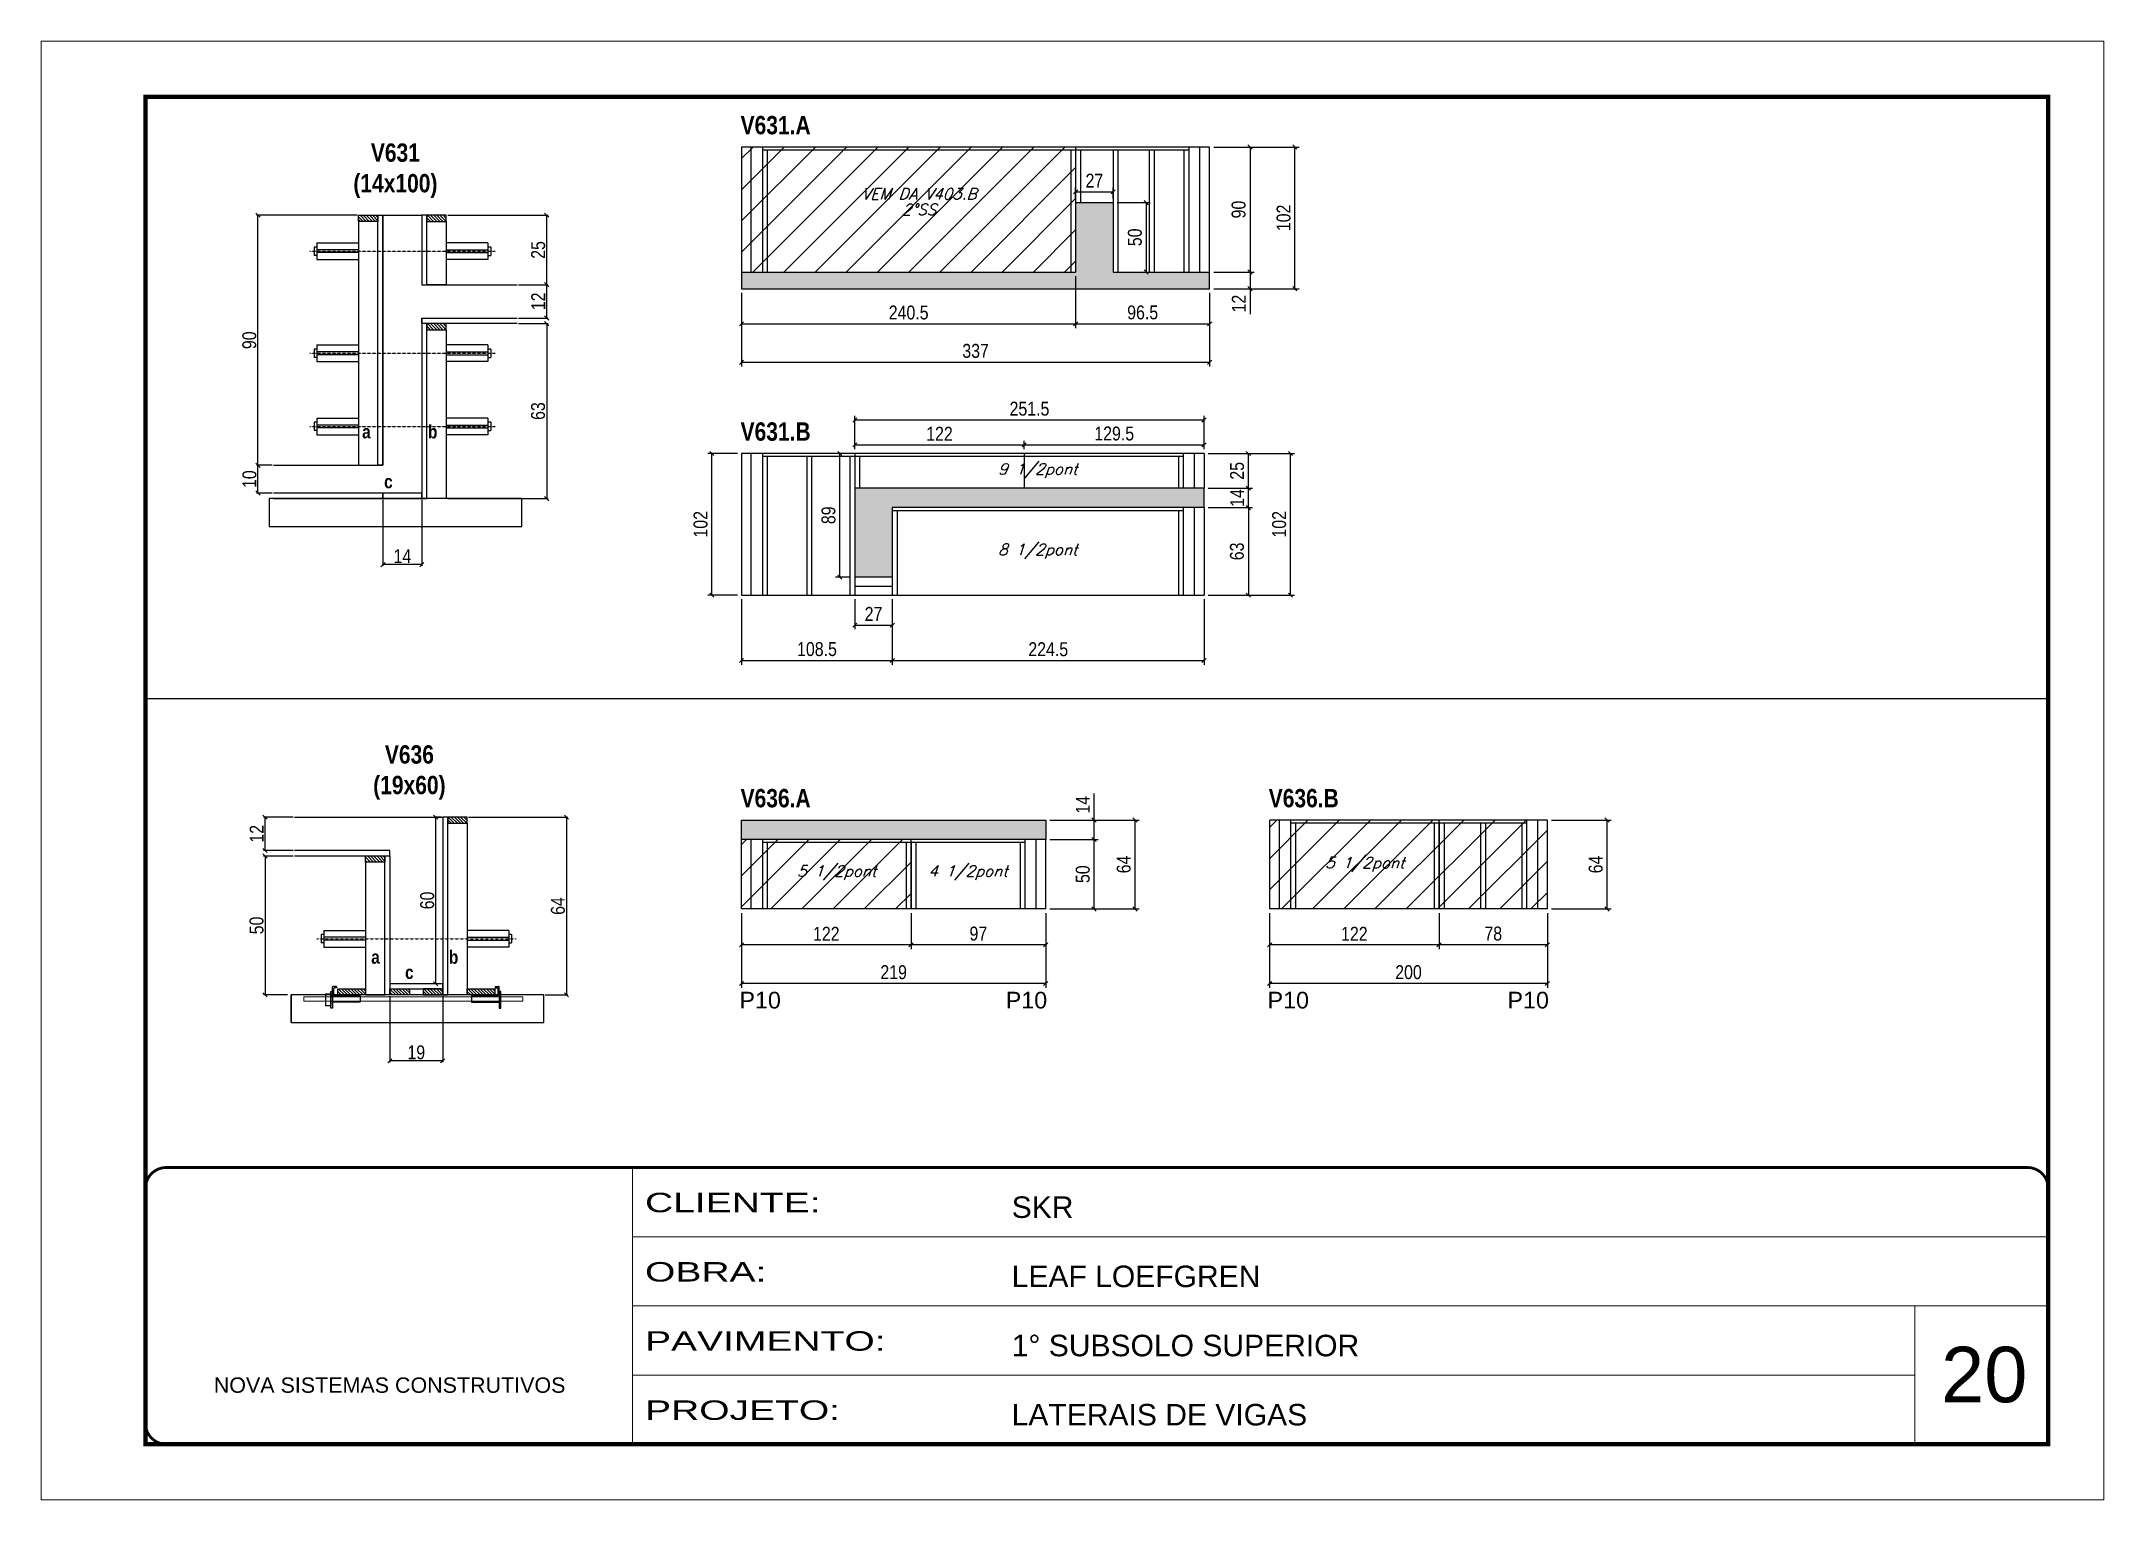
# Model space of a CAD drawing. Extents: x 3309 to 9590, y -2522 to 14608.
# Drawn here: x 8078 to 9563, y 8964 to 10014 of the extents above; entities that cross this region are included whole.
import ezdxf

# ---------------------------------------------------------------- set-up
doc = ezdxf.new("R2010")
doc.units = 0
for name, pattern in [('CONTINUO', [0]), ('DASHED', [0.75, 0.5, -0.25]), ('HIDDEN', [0.375, 0.25, -0.125])]:
    doc.linetypes.add(name, pattern=pattern)
for name, color, linetype in [('5', 5, 'Continuous'), ('barrote', 251, 'Continuous'), ('COTA', 241, 'Continuous'), ('detalhes', 4, 'Continuous'), ('NOMENCLATURA', 7, 'Continuous'), ('Painéis', 200, 'Continuous'), ('presilha', 1, 'Continuous'), ('SARR_2.2x10', 60, 'Continuous'), ('SARR_2.2x7', 40, 'Continuous'), ('SARR_3.5x7', 81, 'Continuous'), ('TENSOR', 3, 'Continuous'), ('texto', 7, 'Continuous')]:
    doc.layers.add(name, color=color, linetype=linetype)
for name, color, linetype, lineweight in [('CARIMBO', 255, 'Continuous', 9), ('CONCRETO', 251, 'Continuous', 25), ('Folhas', 255, 'Continuous', 9), ('Hachura', 251, 'Continuous', 9), ('SARRAFO DE PRESSAO', 251, 'DASHED', 9), ('SCO-___-LAJ', 2, 'Continuous', 0)]:
    doc.layers.add(name, color=color, linetype=linetype, lineweight=lineweight)
doc.styles.add('ARIAL', font='arial.ttf')
doc.styles.add('COTA TECNICA', font='techl___.ttf', dxfattribs={"height": 10})
doc.styles.add('COTA TECNICA 2X', font='techl___.ttf', dxfattribs={"height": 10})
doc.styles.add('Romans', font='romans.shx')
doc.styles.get("Standard").update_dxf_attribs({"font": 'arial.ttf'})
doc.styles.add('TECNICA', font='techb___.ttf', dxfattribs={"height": 10})
doc.styles.add('Tecnologia', font='')
doc.styles.get('Tecnologia').set_extended_font_data('Forgotten Futurist')
doc.dimstyles.new('PAINEL', dxfattribs={"dimtxt": 10, "dimasz": 3, "dimexe": 3, "dimexo": 3, "dimgap": 3, "dimtad": 1, "dimdec": 1, "dimzin": 12, "dimdsep": 46, "dimtxsty": 'COTA TECNICA', "dimblk1": 'OBLIQUE', "dimblk2": 'OBLIQUE', "dimsah": 1, "dimcen": 0.9, "dimclrd": 4, "dimclre": 4, "dimclrt": 240, "dimadec": 1, "dimazin": 3, "dimtfac": 1, "dimtdec": 1, "dimtmove": 0, "dimatfit": 3, "dimfxl": 1, "dimtolj": 1, "dimtzin": 12, "dimarcsym": 0})
doc.dimstyles.new('SECAO', dxfattribs={"dimscale": 0.333333, "dimtxt": 5, "dimasz": 9, "dimexe": 3, "dimexo": 3, "dimgap": 3, "dimtad": 1, "dimdec": 1, "dimlfac": 0.5, "dimzin": 12, "dimdsep": 46, "dimtxsty": 'COTA TECNICA 2X', "dimblk1": 'OBLIQUE', "dimblk2": 'OBLIQUE', "dimsah": 1, "dimcen": 0.9, "dimclrd": 4, "dimclre": 4, "dimclrt": 240, "dimadec": 1, "dimazin": 3, "dimtfac": 1, "dimtdec": 1, "dimtmove": 0, "dimatfit": 3, "dimfxl": 1, "dimtolj": 1, "dimtzin": 12, "dimarcsym": 0})
pattern_1 = [(135, (41564.4781, -114185.1472), (-1.122532015, -1.122532015), [])]

msp = doc.modelspace()

# ---------------------------------------------------------------- texts
at = {"layer": '5', "linetype": 'Continuous'}
for rotation, p in [(359.99996, (8580.57, 9317.24, 0)), (0.00004, (8772.32, 9317.24, 0)), (359.99996, (8960.82, 9317.24, 0)), (0.00004, (9133.56, 9317.24, 0))]:
    msp.add_text('P10', height=12, rotation=rotation, dxfattribs=at).set_placement(p)
at = {"layer": 'CARIMBO', "style": 'ARIAL'}
msp.add_text('20', height=40, dxfattribs=at).set_placement((9445.73, 9033.7))
at = {"layer": 'detalhes', "style": 'TECNICA'}
for s, p in [('a', (8308.93, 9727.67)), ('b', (8356.36, 9727.66)), ('c', (8324.75, 9691.75)), ('a', (8315.47, 9349.46)), ('b', (8371.44, 9349.45)), ('c', (8339.83, 9338.49))]:
    msp.add_text(s, height=9.6, dxfattribs=at).set_placement(p)
at = {"layer": 'NOMENCLATURA', "style": 'TECNICA'}
for s, p in [('V631.A', (8581.39, 9946.59, 0)), ('V631.B', (8581.39, 9725.99, 0)), ('V636.A', (8581.39, 9462.06, 0)), ('V636.B', (8961.63, 9462.06, 0))]:
    msp.add_text(s, height=13.2, dxfattribs=at).set_placement(p)
at = {"layer": 'NOMENCLATURA', "char_height": 13.2, "attachment_point": 2, "style": 'TECNICA'}
for s, insert in [('V631\\P(14x100)', (8332.86, 9939.98)), ('V636\\P(19x60)', (8342.94, 9506.72))]:
    msp.add_mtext_dynamic_manual_height_columns(s, width=300.2766, gutter_width=1, heights=[0], dxfattribs=dict(at, insert=insert))
at = {"layer": 'texto', "color": 2, "char_height": 8, "attachment_point": 5, "style": 'Romans'}
for s, insert in [('{\\Q19;\\C256;VEM DA V403.B}', (8709.86, 9903.68)), ('{\\Q19;\\C256;2°SS}', (8709.86, 9892.4)), ('{\\Q19;\\C256;9 1/2pont}', (8795.36, 9704.3)), ('{\\Q19;\\C256;8 1/2pont}', (8795.36, 9646.3)), ('{\\Q19;\\C256;5 1/2pont}', (8650.61, 9414.87, 0)), ('{\\Q19;\\C256;4 1/2pont}', (8745.11, 9414.87, 0)), ('{\\Q19;\\C256;5 1/2pont}', (9030.85, 9420.87, 0))]:
    msp.add_mtext(s, dxfattribs=dict(at, insert=insert))

# ---------------------------------------------------------------- blocks, each defined once
blk = doc.blocks.new('9999999999')
at = {"color": 30, "linetype": 'CONTINUO'}
for p, q in [((98564.6, 34230.2), (98564.6, 34429.4)), ((98564.6, 34379.6), (99584, 34379.6)), ((98564.6, 34329.8), (99488, 34329.8)), ((99584, 34329.8), (99488, 34329.8)), ((99488, 34329.8), (99488, 34230.2)), ((98564.6, 34280), (99488, 34280))]:
    blk.add_line(p, q, dxfattribs=at)
at = {"color": 30, "linetype": 'CONTINUO', "const_width": 2}
blk.add_lwpolyline([(99584, 34230.2), (99584, 34414.4, 0.414214), (99569, 34429.4), (98229, 34429.4, 0.414214), (98214, 34414.4), (98214, 34245.2, 0.414214), (98229, 34230.2), (99584, 34230.2)], format="xyb", dxfattribs=at)
at = {"layer": 'Folhas'}
blk.add_lwpolyline([(98139, 34190.2), (99624, 34190.2), (99624, 35240.2), (98139, 35240.2)], close=True, dxfattribs=at)
at = {"layer": 'Folhas', "color": 30, "const_width": 3}
blk.add_lwpolyline([(98214, 34230.2), (99584, 34230.2), (99584, 35200.2), (98214, 35200.2)], close=True, dxfattribs=at)
at = {"color": 7, "linetype": 'Continuous', "ltscale": 5, "style": 'ARIAL'}
for s, height, p in [('SKR', 15.48, (98837.7, 34393.1)), ('LEAF LOEFGREN', 15.483, (98837.7, 34343.3)), ('1° SUBSOLO SUPERIOR', 15.483, (98837.7, 34293.5)), ('NOVA SISTEMAS CONSTRUTIVOS', 11.059, (98263.2, 34267.2)), ('LATERAIS DE VIGAS', 15.483, (98837.7, 34243.7))]:
    blk.add_text(s, height=height, dxfattribs=at).set_placement(p)
at = {"layer": 'Folhas', "color": 7, "style": 'Tecnologia', "width": 1.5}
for s, p in [('CLIENTE:', (98573.7, 34397.2)), ('OBRA:', (98573.7, 34347.3)), ('PAVIMENTO:', (98573.7, 34297.5)), ('PROJETO:', (98573.7, 34247.7))]:
    blk.add_text(s, height=14, dxfattribs=at).set_placement(p)
blk = doc.blocks.new('_Oblique')
at = {"color": 0, "linetype": 'ByBlock', "lineweight": -2}
blk.add_line((-0.5, -0.5), (0.5, 0.5), dxfattribs=at)
blk = doc.blocks.new('*D502')
at = {"layer": 'COTA', "color": 4, "lineweight": -2, "transparency": 16777216}
for p, q in [((8244.2, 9708.3), (8232.9, 9708.3)), ((8233.9, 9688.3), (8233.9, 9708.3)), ((8244.2, 9688.3), (8232.9, 9688.3))]:
    blk.add_line(p, q, dxfattribs=at)
at = {"layer": 'Defpoints', "color": 0, "transparency": 16777216}
for p in [(8233.9, 9708.3), (8245.2, 9708.3), (8245.2, 9688.3)]:
    blk.add_point(p, dxfattribs=at)
at = {"layer": 'COTA', "color": 4, "lineweight": -2, "transparency": 16777216, "xscale": 3, "yscale": 3, "zscale": 3}
for p, rotation in [((8233.9, 9708.3), 90), ((8233.9, 9688.3), 270)]:
    blk.add_blockref('_Oblique', p, dxfattribs=dict(at, rotation=rotation))
at = {"layer": 'COTA', "color": 240, "transparency": 16777216, "insert": (8227.8, 9698.3), "char_height": 10, "attachment_point": 5, "rotation": 90, "style": 'COTA TECNICA 2X'}
blk.add_mtext('\\A1;10', dxfattribs=at)
blk = doc.blocks.new('*D503')
at = {"layer": 'COTA', "color": 4, "lineweight": -2, "transparency": 16777216}
for p, q in [((8305.3, 9888.3), (8232.9, 9888.3)), ((8233.9, 9708.3), (8233.9, 9888.3)), ((8244.2, 9708.3), (8232.9, 9708.3))]:
    blk.add_line(p, q, dxfattribs=at)
at = {"layer": 'Defpoints', "color": 0, "transparency": 16777216}
for p in [(8233.9, 9888.3), (8306.3, 9888.3), (8245.2, 9708.3)]:
    blk.add_point(p, dxfattribs=at)
at = {"layer": 'COTA', "color": 4, "lineweight": -2, "transparency": 16777216, "xscale": 3, "yscale": 3, "zscale": 3}
for p, rotation in [((8233.9, 9888.3), 90), ((8233.9, 9708.3), 270)]:
    blk.add_blockref('_Oblique', p, dxfattribs=dict(at, rotation=rotation))
at = {"layer": 'COTA', "color": 240, "transparency": 16777216, "insert": (8227.7, 9798.3), "char_height": 10, "attachment_point": 5, "rotation": 90, "style": 'COTA TECNICA 2X'}
blk.add_mtext('\\A1;90', dxfattribs=at)
blk = doc.blocks.new('*D504')
at = {"layer": 'COTA', "color": 4, "lineweight": -2, "transparency": 16777216}
for p, q in [((8421.6, 9810.3), (8442.8, 9810.3)), ((8441.8, 9810.3), (8441.8, 9684.3)), ((8370.5, 9684.3), (8442.8, 9684.3))]:
    blk.add_line(p, q, dxfattribs=at)
at = {"layer": 'Defpoints', "color": 0, "transparency": 16777216}
for p in [(8420.6, 9810.3), (8369.5, 9684.3, 0), (8441.8, 9684.3)]:
    blk.add_point(p, dxfattribs=at)
at = {"layer": 'COTA', "color": 4, "lineweight": -2, "transparency": 16777216, "xscale": 3, "yscale": 3, "zscale": 3}
for p, rotation in [((8441.8, 9810.3), 90), ((8441.8, 9684.3), 270)]:
    blk.add_blockref('_Oblique', p, dxfattribs=dict(at, rotation=rotation))
at = {"layer": 'COTA', "color": 240, "transparency": 16777216, "insert": (8435.6, 9747.3), "char_height": 10, "attachment_point": 5, "rotation": 90, "style": 'COTA TECNICA 2X'}
blk.add_mtext('\\A1;63', dxfattribs=at)
blk = doc.blocks.new('*D505')
at = {"layer": 'COTA', "color": 4, "lineweight": -2, "transparency": 16777216}
for p, q in [((8421.6, 9838.3), (8442.8, 9838.3)), ((8441.8, 9814.3), (8441.8, 9838.3)), ((8421.6, 9814.3), (8442.8, 9814.3))]:
    blk.add_line(p, q, dxfattribs=at)
at = {"layer": 'Defpoints', "color": 0, "transparency": 16777216}
for p in [(8420.6, 9838.3), (8441.8, 9838.3), (8420.6, 9814.3)]:
    blk.add_point(p, dxfattribs=at)
at = {"layer": 'COTA', "color": 4, "lineweight": -2, "transparency": 16777216, "xscale": 3, "yscale": 3, "zscale": 3}
for p, rotation in [((8441.8, 9838.3), 90), ((8441.8, 9814.3), 270)]:
    blk.add_blockref('_Oblique', p, dxfattribs=dict(at, rotation=rotation))
at = {"layer": 'COTA', "color": 240, "transparency": 16777216, "insert": (8435.7, 9826.3), "char_height": 10, "attachment_point": 5, "rotation": 90, "style": 'COTA TECNICA 2X'}
blk.add_mtext('\\A1;12', dxfattribs=at)
blk = doc.blocks.new('*D506')
at = {"layer": 'COTA', "color": 4, "lineweight": -2, "transparency": 16777216}
for p, q in [((8370.5, 9888.3), (8442.8, 9888.3)), ((8441.8, 9838.3), (8441.8, 9888.3)), ((8421.6, 9838.3), (8442.8, 9838.3))]:
    blk.add_line(p, q, dxfattribs=at)
at = {"layer": 'Defpoints', "color": 0, "transparency": 16777216}
for p in [(8369.5, 9888.3), (8441.8, 9888.3), (8420.6, 9838.3)]:
    blk.add_point(p, dxfattribs=at)
at = {"layer": 'COTA', "color": 4, "lineweight": -2, "transparency": 16777216, "xscale": 3, "yscale": 3, "zscale": 3}
for p, rotation in [((8441.8, 9888.3), 90), ((8441.8, 9838.3), 270)]:
    blk.add_blockref('_Oblique', p, dxfattribs=dict(at, rotation=rotation))
at = {"layer": 'COTA', "color": 240, "transparency": 16777216, "insert": (8435.7, 9863.3), "char_height": 10, "attachment_point": 5, "rotation": 90, "style": 'COTA TECNICA 2X'}
blk.add_mtext('\\A1;25', dxfattribs=at)
blk = doc.blocks.new('*D507')
at = {"layer": 'COTA', "color": 4, "lineweight": -2, "transparency": 16777216}
for p, q in [((8323.9, 9683.3), (8323.9, 9635.8)), ((8351.9, 9683.3), (8351.9, 9635.8)), ((8351.9, 9636.8), (8323.9, 9636.8))]:
    blk.add_line(p, q, dxfattribs=at)
at = {"layer": 'Defpoints', "color": 0, "transparency": 16777216}
for p in [(8323.9, 9684.3), (8351.9, 9684.3), (8323.9, 9636.8)]:
    blk.add_point(p, dxfattribs=at)
at = {"layer": 'COTA', "color": 4, "lineweight": -2, "transparency": 16777216, "xscale": 3, "yscale": 3, "zscale": 3, "rotation": 180}
blk.add_blockref('_Oblique', (8323.9, 9636.8), dxfattribs=at)
at = {"layer": 'COTA', "color": 4, "lineweight": -2, "transparency": 16777216, "xscale": 3, "yscale": 3, "zscale": 3}
blk.add_blockref('_Oblique', (8351.9, 9636.8), dxfattribs=at)
at = {"layer": 'COTA', "color": 240, "transparency": 16777216, "insert": (8337.9, 9642.9), "char_height": 10, "attachment_point": 5, "style": 'COTA TECNICA 2X'}
blk.add_mtext('\\A1;14', dxfattribs=at)
blk = doc.blocks.new('*D508')
at = {"layer": 'COTA', "color": 4, "lineweight": -2, "transparency": 16777216}
for p, q in [((8582.1, 9832.4), (8582.1, 9779.4)), ((8919.1, 9832.4), (8919.1, 9779.4)), ((8919.1, 9782.4), (8582.1, 9782.4))]:
    blk.add_line(p, q, dxfattribs=at)
at = {"layer": 'Defpoints', "color": 0, "transparency": 16777216}
for p in [(8582.1, 9835.4, 0), (8919.1, 9835.4), (8582.1, 9782.4)]:
    blk.add_point(p, dxfattribs=at)
at = {"layer": 'COTA', "color": 4, "lineweight": -2, "transparency": 16777216, "xscale": 3, "yscale": 3, "zscale": 3, "rotation": 180}
blk.add_blockref('_Oblique', (8582.1, 9782.4), dxfattribs=at)
at = {"layer": 'COTA', "color": 4, "lineweight": -2, "transparency": 16777216, "xscale": 3, "yscale": 3, "zscale": 3}
blk.add_blockref('_Oblique', (8919.1, 9782.4), dxfattribs=at)
at = {"layer": 'COTA', "color": 240, "transparency": 16777216, "insert": (8750.6, 9790.6), "char_height": 10, "attachment_point": 5, "style": 'COTA TECNICA'}
blk.add_mtext('\\A1;337', dxfattribs=at)
blk = doc.blocks.new('*D509')
at = {"layer": 'COTA', "color": 4, "lineweight": -2, "transparency": 16777216}
for p, q in [((8922.1, 9937.4), (8951.2, 9937.4)), ((8948.2, 9937.4), (8948.2, 9847.4)), ((8922.1, 9847.4), (8951.2, 9847.4))]:
    blk.add_line(p, q, dxfattribs=at)
at = {"layer": 'Defpoints', "color": 0, "transparency": 16777216}
for p in [(8919.1, 9937.4, 0), (8919.1, 9847.4, 0), (8948.2, 9847.4)]:
    blk.add_point(p, dxfattribs=at)
at = {"layer": 'COTA', "color": 4, "lineweight": -2, "transparency": 16777216, "xscale": 3, "yscale": 3, "zscale": 3}
for p, rotation in [((8948.2, 9937.4), 90), ((8948.2, 9847.4), 270)]:
    blk.add_blockref('_Oblique', p, dxfattribs=dict(at, rotation=rotation))
at = {"layer": 'COTA', "color": 240, "transparency": 16777216, "insert": (8940, 9892.4), "char_height": 10, "attachment_point": 5, "rotation": 90, "style": 'COTA TECNICA'}
blk.add_mtext('\\A1;90', dxfattribs=at)
blk = doc.blocks.new('*D510')
at = {"layer": 'COTA', "color": 4, "lineweight": -2, "transparency": 16777216}
for p, q in [((8582.1, 9832.4), (8582.1, 9807.1)), ((8822.6, 9844.4), (8822.6, 9807.1)), ((8582.1, 9810.1), (8822.6, 9810.1))]:
    blk.add_line(p, q, dxfattribs=at)
at = {"layer": 'Defpoints', "color": 0, "transparency": 16777216}
for p in [(8822.6, 9847.4, 0), (8582.1, 9835.4, 0), (8822.6, 9810.1)]:
    blk.add_point(p, dxfattribs=at)
at = {"layer": 'COTA', "color": 4, "lineweight": -2, "transparency": 16777216, "xscale": 3, "yscale": 3, "zscale": 3, "rotation": 180}
blk.add_blockref('_Oblique', (8582.1, 9810.1), dxfattribs=at)
at = {"layer": 'COTA', "color": 4, "lineweight": -2, "transparency": 16777216, "xscale": 3, "yscale": 3, "zscale": 3}
blk.add_blockref('_Oblique', (8822.6, 9810.1), dxfattribs=at)
at = {"layer": 'COTA', "color": 240, "transparency": 16777216, "insert": (8702.4, 9818.2), "char_height": 10, "attachment_point": 5, "style": 'COTA TECNICA'}
blk.add_mtext('\\A1;240.5', dxfattribs=at)
blk = doc.blocks.new('*D511')
at = {"layer": 'COTA', "color": 4, "lineweight": -2, "transparency": 16777216}
for p, q in [((8822.6, 9844.4), (8822.6, 9807.1)), ((8919.1, 9832.4), (8919.1, 9807.1)), ((8822.6, 9810.1), (8919.1, 9810.1))]:
    blk.add_line(p, q, dxfattribs=at)
at = {"layer": 'Defpoints', "color": 0, "transparency": 16777216}
for p in [(8822.6, 9847.4, 0), (8919.1, 9835.4), (8919.1, 9810.1)]:
    blk.add_point(p, dxfattribs=at)
at = {"layer": 'COTA', "color": 4, "lineweight": -2, "transparency": 16777216, "xscale": 3, "yscale": 3, "zscale": 3, "rotation": 180}
blk.add_blockref('_Oblique', (8822.6, 9810.1), dxfattribs=at)
at = {"layer": 'COTA', "color": 4, "lineweight": -2, "transparency": 16777216, "xscale": 3, "yscale": 3, "zscale": 3}
blk.add_blockref('_Oblique', (8919.1, 9810.1), dxfattribs=at)
at = {"layer": 'COTA', "color": 240, "transparency": 16777216, "insert": (8870.9, 9818.3), "char_height": 10, "attachment_point": 5, "style": 'COTA TECNICA'}
blk.add_mtext('\\A1;96.5', dxfattribs=at)
blk = doc.blocks.new('*D512')
at = {"layer": 'COTA', "color": 4, "lineweight": -2, "transparency": 16777216}
for p, q in [((8852.6, 9897.4), (8876.4, 9897.4)), ((8873.4, 9897.4), (8873.4, 9847.4)), ((8852.6, 9847.4), (8876.4, 9847.4))]:
    blk.add_line(p, q, dxfattribs=at)
at = {"layer": 'Defpoints', "color": 0, "transparency": 16777216}
for p in [(8849.6, 9897.4), (8849.6, 9847.4), (8873.4, 9847.4)]:
    blk.add_point(p, dxfattribs=at)
at = {"layer": 'COTA', "color": 4, "lineweight": -2, "transparency": 16777216, "xscale": 3, "yscale": 3, "zscale": 3}
for p, rotation in [((8873.4, 9897.4), 90), ((8873.4, 9847.4), 270)]:
    blk.add_blockref('_Oblique', p, dxfattribs=dict(at, rotation=rotation))
at = {"layer": 'COTA', "color": 240, "transparency": 16777216, "insert": (8865.3, 9872.4), "char_height": 10, "attachment_point": 5, "rotation": 90, "style": 'COTA TECNICA'}
blk.add_mtext('\\A1;50', dxfattribs=at)
blk = doc.blocks.new('*D513')
at = {"layer": 'COTA', "color": 4, "lineweight": -2, "transparency": 16777216}
for p, q in [((8822.6, 9900.4), (8822.6, 9908.1)), ((8822.6, 9905.1), (8849.6, 9905.1)), ((8849.6, 9900.4), (8849.6, 9908.1))]:
    blk.add_line(p, q, dxfattribs=at)
at = {"layer": 'Defpoints', "color": 0, "transparency": 16777216}
for p in [(8849.6, 9905.1), (8822.6, 9897.4, 0), (8849.6, 9897.4, 0)]:
    blk.add_point(p, dxfattribs=at)
at = {"layer": 'COTA', "color": 4, "lineweight": -2, "transparency": 16777216, "xscale": 3, "yscale": 3, "zscale": 3, "rotation": 180}
blk.add_blockref('_Oblique', (8822.6, 9905.1), dxfattribs=at)
at = {"layer": 'COTA', "color": 4, "lineweight": -2, "transparency": 16777216, "xscale": 3, "yscale": 3, "zscale": 3}
blk.add_blockref('_Oblique', (8849.6, 9905.1), dxfattribs=at)
at = {"layer": 'COTA', "color": 240, "transparency": 16777216, "insert": (8836.1, 9913.2), "char_height": 10, "attachment_point": 5, "style": 'COTA TECNICA'}
blk.add_mtext('\\A1;27', dxfattribs=at)
blk = doc.blocks.new('*D514')
at = {"layer": 'COTA', "color": 4, "lineweight": -2, "transparency": 16777216}
for p, q in [((8922.1, 9847.4), (8951.2, 9847.4)), ((8948.2, 9847.4), (8948.2, 9835.4)), ((8922.1, 9835.4), (8951.2, 9835.4)), ((8948.2, 9835.4), (8948.2, 9817.1))]:
    blk.add_line(p, q, dxfattribs=at)
at = {"layer": 'Defpoints', "color": 0, "transparency": 16777216}
for p in [(8919.1, 9847.4), (8919.1, 9835.4, 0), (8948.2, 9835.4)]:
    blk.add_point(p, dxfattribs=at)
at = {"layer": 'COTA', "color": 4, "lineweight": -2, "transparency": 16777216, "xscale": 3, "yscale": 3, "zscale": 3}
for p, rotation in [((8948.2, 9847.4), 90), ((8948.2, 9835.4), 270)]:
    blk.add_blockref('_Oblique', p, dxfattribs=dict(at, rotation=rotation))
at = {"layer": 'COTA', "color": 240, "transparency": 16777216, "insert": (8940.1, 9824.7), "char_height": 10, "attachment_point": 5, "rotation": 90, "style": 'COTA TECNICA'}
blk.add_mtext('\\A1;12', dxfattribs=at)
blk = doc.blocks.new('*D515')
at = {"layer": 'COTA', "color": 4, "lineweight": -2, "transparency": 16777216}
for p, q in [((8922.1, 9937.4), (8983.5, 9937.4)), ((8980.5, 9835.4), (8980.5, 9937.4)), ((8922.1, 9835.4), (8983.5, 9835.4))]:
    blk.add_line(p, q, dxfattribs=at)
at = {"layer": 'Defpoints', "color": 0, "transparency": 16777216}
for p in [(8919.1, 9937.4), (8980.5, 9937.4), (8919.1, 9835.4, 0)]:
    blk.add_point(p, dxfattribs=at)
at = {"layer": 'COTA', "color": 4, "lineweight": -2, "transparency": 16777216, "xscale": 3, "yscale": 3, "zscale": 3}
for p, rotation in [((8980.5, 9937.4), 90), ((8980.5, 9835.4), 270)]:
    blk.add_blockref('_Oblique', p, dxfattribs=dict(at, rotation=rotation))
at = {"layer": 'COTA', "color": 240, "transparency": 16777216, "insert": (8972.4, 9886.4), "char_height": 10, "attachment_point": 5, "rotation": 90, "style": 'COTA TECNICA'}
blk.add_mtext('\\A1;102', dxfattribs=at)
blk = doc.blocks.new('*D516')
at = {"layer": 'COTA', "color": 4, "lineweight": -2, "transparency": 16777216}
for p, q in [((8582.1, 9611.8), (8582.1, 9564.7)), ((8690.6, 9611.8), (8690.6, 9564.7)), ((8582.1, 9567.7), (8690.6, 9567.7))]:
    blk.add_line(p, q, dxfattribs=at)
at = {"layer": 'Defpoints', "color": 0, "transparency": 16777216}
for p in [(8582.1, 9614.8, 0), (8690.6, 9614.8, 0), (8690.6, 9567.7)]:
    blk.add_point(p, dxfattribs=at)
at = {"layer": 'COTA', "color": 4, "lineweight": -2, "transparency": 16777216, "xscale": 3, "yscale": 3, "zscale": 3, "rotation": 180}
blk.add_blockref('_Oblique', (8582.1, 9567.7), dxfattribs=at)
at = {"layer": 'COTA', "color": 4, "lineweight": -2, "transparency": 16777216, "xscale": 3, "yscale": 3, "zscale": 3}
blk.add_blockref('_Oblique', (8690.6, 9567.7), dxfattribs=at)
at = {"layer": 'COTA', "color": 240, "transparency": 16777216, "insert": (8636.4, 9575.9), "char_height": 10, "attachment_point": 5, "style": 'COTA TECNICA'}
blk.add_mtext('\\A1;108.5', dxfattribs=at)
blk = doc.blocks.new('*D517')
at = {"layer": 'COTA', "color": 4, "lineweight": -2, "transparency": 16777216}
for p, q in [((8579.1, 9716.8), (8557.7, 9716.8)), ((8560.7, 9614.8), (8560.7, 9716.8)), ((8579.1, 9614.8), (8557.7, 9614.8))]:
    blk.add_line(p, q, dxfattribs=at)
at = {"layer": 'Defpoints', "color": 0, "transparency": 16777216}
for p in [(8560.7, 9716.8), (8582.1, 9716.8), (8582.1, 9614.8)]:
    blk.add_point(p, dxfattribs=at)
at = {"layer": 'COTA', "color": 4, "lineweight": -2, "transparency": 16777216, "xscale": 3, "yscale": 3, "zscale": 3}
for p, rotation in [((8560.7, 9716.8), 90), ((8560.7, 9614.8), 270)]:
    blk.add_blockref('_Oblique', p, dxfattribs=dict(at, rotation=rotation))
at = {"layer": 'COTA', "color": 240, "transparency": 16777216, "insert": (8552.6, 9665.8), "char_height": 10, "attachment_point": 5, "rotation": 90, "style": 'COTA TECNICA'}
blk.add_mtext('\\A1;102', dxfattribs=at)
blk = doc.blocks.new('*D518')
at = {"layer": 'COTA', "color": 4, "lineweight": -2, "transparency": 16777216}
for p, q in [((8690.6, 9611.8), (8690.6, 9564.7)), ((8915.1, 9611.8), (8915.1, 9564.7)), ((8690.6, 9567.7), (8915.1, 9567.7))]:
    blk.add_line(p, q, dxfattribs=at)
at = {"layer": 'Defpoints', "color": 0, "transparency": 16777216}
for p in [(8690.6, 9614.8), (8915.1, 9614.8), (8915.1, 9567.7)]:
    blk.add_point(p, dxfattribs=at)
at = {"layer": 'COTA', "color": 4, "lineweight": -2, "transparency": 16777216, "xscale": 3, "yscale": 3, "zscale": 3, "rotation": 180}
blk.add_blockref('_Oblique', (8690.6, 9567.7), dxfattribs=at)
at = {"layer": 'COTA', "color": 4, "lineweight": -2, "transparency": 16777216, "xscale": 3, "yscale": 3, "zscale": 3}
blk.add_blockref('_Oblique', (8915.1, 9567.7), dxfattribs=at)
at = {"layer": 'COTA', "color": 240, "transparency": 16777216, "insert": (8802.9, 9575.8), "char_height": 10, "attachment_point": 5, "style": 'COTA TECNICA'}
blk.add_mtext('\\A1;224.5', dxfattribs=at)
blk = doc.blocks.new('*D519')
at = {"layer": 'COTA', "color": 4, "lineweight": -2, "transparency": 16777216}
for p, q in [((8918.1, 9677.8), (8950, 9677.8)), ((8947, 9677.8), (8947, 9614.8)), ((8918.1, 9614.8), (8950, 9614.8))]:
    blk.add_line(p, q, dxfattribs=at)
at = {"layer": 'Defpoints', "color": 0, "transparency": 16777216}
for p in [(8915.1, 9677.8), (8915.1, 9614.8), (8947, 9614.8)]:
    blk.add_point(p, dxfattribs=at)
at = {"layer": 'COTA', "color": 4, "lineweight": -2, "transparency": 16777216, "xscale": 3, "yscale": 3, "zscale": 3}
for p, rotation in [((8947, 9677.8), 90), ((8947, 9614.8), 270)]:
    blk.add_blockref('_Oblique', p, dxfattribs=dict(at, rotation=rotation))
at = {"layer": 'COTA', "color": 240, "transparency": 16777216, "insert": (8938.8, 9646.3), "char_height": 10, "attachment_point": 5, "rotation": 90, "style": 'COTA TECNICA'}
blk.add_mtext('\\A1;63', dxfattribs=at)
blk = doc.blocks.new('*D520')
at = {"layer": 'COTA', "color": 4, "lineweight": -2, "transparency": 16777216}
for p, q in [((8918.1, 9691.8), (8950, 9691.8)), ((8947, 9677.8), (8947, 9691.8)), ((8918.1, 9677.8), (8950, 9677.8))]:
    blk.add_line(p, q, dxfattribs=at)
at = {"layer": 'Defpoints', "color": 0, "transparency": 16777216}
for p in [(8915.1, 9691.8), (8947, 9691.8), (8915.1, 9677.8)]:
    blk.add_point(p, dxfattribs=at)
at = {"layer": 'COTA', "color": 4, "lineweight": -2, "transparency": 16777216, "xscale": 3, "yscale": 3, "zscale": 3}
for p, rotation in [((8947, 9691.8), 90), ((8947, 9677.8), 270)]:
    blk.add_blockref('_Oblique', p, dxfattribs=dict(at, rotation=rotation))
at = {"layer": 'COTA', "color": 240, "transparency": 16777216, "insert": (8938.9, 9684.8), "char_height": 10, "attachment_point": 5, "rotation": 90, "style": 'COTA TECNICA'}
blk.add_mtext('\\A1;14', dxfattribs=at)
blk = doc.blocks.new('*D521')
at = {"layer": 'COTA', "color": 4, "lineweight": -2, "transparency": 16777216}
for p, q in [((8918.1, 9716.8), (8950, 9716.8)), ((8947, 9691.8), (8947, 9716.8)), ((8918.1, 9691.8), (8950, 9691.8))]:
    blk.add_line(p, q, dxfattribs=at)
at = {"layer": 'Defpoints', "color": 0, "transparency": 16777216}
for p in [(8915.1, 9716.8), (8947, 9716.8), (8915.1, 9691.8)]:
    blk.add_point(p, dxfattribs=at)
at = {"layer": 'COTA', "color": 4, "lineweight": -2, "transparency": 16777216, "xscale": 3, "yscale": 3, "zscale": 3}
for p, rotation in [((8947, 9716.8), 90), ((8947, 9691.8), 270)]:
    blk.add_blockref('_Oblique', p, dxfattribs=dict(at, rotation=rotation))
at = {"layer": 'COTA', "color": 240, "transparency": 16777216, "insert": (8938.9, 9704.3), "char_height": 10, "attachment_point": 5, "rotation": 90, "style": 'COTA TECNICA'}
blk.add_mtext('\\A1;25', dxfattribs=at)
blk = doc.blocks.new('*D522')
at = {"layer": 'COTA', "color": 4, "lineweight": -2, "transparency": 16777216}
for p, q in [((8918.1, 9716.8), (8980.3, 9716.8)), ((8977.3, 9614.8), (8977.3, 9716.8)), ((8918.1, 9614.8), (8980.3, 9614.8))]:
    blk.add_line(p, q, dxfattribs=at)
at = {"layer": 'Defpoints', "color": 0, "transparency": 16777216}
for p in [(8915.1, 9716.8), (8977.3, 9716.8), (8915.1, 9614.8)]:
    blk.add_point(p, dxfattribs=at)
at = {"layer": 'COTA', "color": 4, "lineweight": -2, "transparency": 16777216, "xscale": 3, "yscale": 3, "zscale": 3}
for p, rotation in [((8977.3, 9716.8), 90), ((8977.3, 9614.8), 270)]:
    blk.add_blockref('_Oblique', p, dxfattribs=dict(at, rotation=rotation))
at = {"layer": 'COTA', "color": 240, "transparency": 16777216, "insert": (8969.2, 9665.8), "char_height": 10, "attachment_point": 5, "rotation": 90, "style": 'COTA TECNICA'}
blk.add_mtext('\\A1;102', dxfattribs=at)
blk = doc.blocks.new('*D523')
at = {"layer": 'COTA', "color": 4, "lineweight": -2, "transparency": 16777216}
for p, q in [((8660.6, 9716.8), (8649.8, 9716.8)), ((8652.8, 9627.8), (8652.8, 9716.8)), ((8660.6, 9627.8), (8649.8, 9627.8))]:
    blk.add_line(p, q, dxfattribs=at)
at = {"layer": 'Defpoints', "color": 0, "transparency": 16777216}
for p in [(8652.8, 9716.8), (8663.6, 9716.8), (8663.6, 9627.8)]:
    blk.add_point(p, dxfattribs=at)
at = {"layer": 'COTA', "color": 4, "lineweight": -2, "transparency": 16777216, "xscale": 3, "yscale": 3, "zscale": 3}
for p, rotation in [((8652.8, 9716.8), 90), ((8652.8, 9627.8), 270)]:
    blk.add_blockref('_Oblique', p, dxfattribs=dict(at, rotation=rotation))
at = {"layer": 'COTA', "color": 240, "transparency": 16777216, "insert": (8644.7, 9672.3), "char_height": 10, "attachment_point": 5, "rotation": 90, "style": 'COTA TECNICA'}
blk.add_mtext('\\A1;89', dxfattribs=at)
blk = doc.blocks.new('*D524')
at = {"layer": 'COTA', "color": 4, "lineweight": -2, "transparency": 16777216}
for p, q in [((8663.6, 9611.8), (8663.6, 9590.2)), ((8690.6, 9611.8), (8690.6, 9590.2)), ((8663.6, 9593.2), (8690.6, 9593.2))]:
    blk.add_line(p, q, dxfattribs=at)
at = {"layer": 'Defpoints', "color": 0, "transparency": 16777216}
for p in [(8663.6, 9614.8), (8690.6, 9614.8), (8690.6, 9593.2)]:
    blk.add_point(p, dxfattribs=at)
at = {"layer": 'COTA', "color": 4, "lineweight": -2, "transparency": 16777216, "xscale": 3, "yscale": 3, "zscale": 3, "rotation": 180}
blk.add_blockref('_Oblique', (8663.6, 9593.2), dxfattribs=at)
at = {"layer": 'COTA', "color": 4, "lineweight": -2, "transparency": 16777216, "xscale": 3, "yscale": 3, "zscale": 3}
blk.add_blockref('_Oblique', (8690.6, 9593.2), dxfattribs=at)
at = {"layer": 'COTA', "color": 240, "transparency": 16777216, "insert": (8677.1, 9601.3), "char_height": 10, "attachment_point": 5, "style": 'COTA TECNICA'}
blk.add_mtext('\\A1;27', dxfattribs=at)
blk = doc.blocks.new('*D525')
at = {"layer": 'COTA', "color": 4, "lineweight": -2, "transparency": 16777216}
for p, q in [((8663.6, 9719.8), (8663.6, 9743.9)), ((8915.1, 9719.8), (8915.1, 9743.9)), ((8663.6, 9740.9), (8915.1, 9740.9))]:
    blk.add_line(p, q, dxfattribs=at)
at = {"layer": 'Defpoints', "color": 0, "transparency": 16777216}
for p in [(8915.1, 9740.9), (8663.6, 9716.8), (8915.1, 9716.8)]:
    blk.add_point(p, dxfattribs=at)
at = {"layer": 'COTA', "color": 4, "lineweight": -2, "transparency": 16777216, "xscale": 3, "yscale": 3, "zscale": 3, "rotation": 180}
blk.add_blockref('_Oblique', (8663.6, 9740.9), dxfattribs=at)
at = {"layer": 'COTA', "color": 4, "lineweight": -2, "transparency": 16777216, "xscale": 3, "yscale": 3, "zscale": 3}
blk.add_blockref('_Oblique', (8915.1, 9740.9), dxfattribs=at)
at = {"layer": 'COTA', "color": 240, "transparency": 16777216, "insert": (8789.4, 9749), "char_height": 10, "attachment_point": 5, "style": 'COTA TECNICA'}
blk.add_mtext('\\A1;251.5', dxfattribs=at)
blk = doc.blocks.new('*D526')
at = {"layer": 'COTA', "color": 4, "lineweight": -2, "transparency": 16777216}
for p, q in [((8663.6, 9719.8), (8663.6, 9726)), ((8663.6, 9723), (8785.6, 9723)), ((8785.6, 9719.8), (8785.6, 9726))]:
    blk.add_line(p, q, dxfattribs=at)
at = {"layer": 'Defpoints', "color": 0, "transparency": 16777216}
for p in [(8663.6, 9716.8), (8785.6, 9723), (8785.6, 9716.8)]:
    blk.add_point(p, dxfattribs=at)
at = {"layer": 'COTA', "color": 4, "lineweight": -2, "transparency": 16777216, "xscale": 3, "yscale": 3, "zscale": 3, "rotation": 180}
blk.add_blockref('_Oblique', (8663.6, 9723), dxfattribs=at)
at = {"layer": 'COTA', "color": 4, "lineweight": -2, "transparency": 16777216, "xscale": 3, "yscale": 3, "zscale": 3}
blk.add_blockref('_Oblique', (8785.6, 9723), dxfattribs=at)
at = {"layer": 'COTA', "color": 240, "transparency": 16777216, "insert": (8724.6, 9731), "char_height": 10, "attachment_point": 5, "style": 'COTA TECNICA'}
blk.add_mtext('\\A1;122', dxfattribs=at)
blk = doc.blocks.new('*D527')
at = {"layer": 'COTA', "color": 4, "lineweight": -2, "transparency": 16777216}
for p, q in [((8785.6, 9719.8), (8785.6, 9726)), ((8785.6, 9723), (8915.1, 9723)), ((8915.1, 9719.8), (8915.1, 9726))]:
    blk.add_line(p, q, dxfattribs=at)
at = {"layer": 'Defpoints', "color": 0, "transparency": 16777216}
for p in [(8785.6, 9716.8), (8915.1, 9723), (8915.1, 9716.8)]:
    blk.add_point(p, dxfattribs=at)
at = {"layer": 'COTA', "color": 4, "lineweight": -2, "transparency": 16777216, "xscale": 3, "yscale": 3, "zscale": 3, "rotation": 180}
blk.add_blockref('_Oblique', (8785.6, 9723), dxfattribs=at)
at = {"layer": 'COTA', "color": 4, "lineweight": -2, "transparency": 16777216, "xscale": 3, "yscale": 3, "zscale": 3}
blk.add_blockref('_Oblique', (8915.1, 9723), dxfattribs=at)
at = {"layer": 'COTA', "color": 240, "transparency": 16777216, "insert": (8850.4, 9731.1), "char_height": 10, "attachment_point": 5, "style": 'COTA TECNICA'}
blk.add_mtext('\\A1;129.5', dxfattribs=at)
blk = doc.blocks.new('*D603')
at = {"layer": 'COTA', "color": 4, "lineweight": -2, "transparency": 16777216}
for p, q in [((8328.9, 9326), (8328.9, 9278.6)), ((8366.9, 9326), (8366.9, 9278.6)), ((8366.9, 9279.6), (8328.9, 9279.6))]:
    blk.add_line(p, q, dxfattribs=at)
at = {"layer": 'Defpoints', "color": 0, "transparency": 16777216}
for p in [(8328.9, 9327), (8366.9, 9327), (8328.9, 9279.6)]:
    blk.add_point(p, dxfattribs=at)
at = {"layer": 'COTA', "color": 4, "lineweight": -2, "transparency": 16777216, "xscale": 3, "yscale": 3, "zscale": 3, "rotation": 180}
blk.add_blockref('_Oblique', (8328.9, 9279.6), dxfattribs=at)
at = {"layer": 'COTA', "color": 4, "lineweight": -2, "transparency": 16777216, "xscale": 3, "yscale": 3, "zscale": 3}
blk.add_blockref('_Oblique', (8366.9, 9279.6), dxfattribs=at)
at = {"layer": 'COTA', "color": 240, "transparency": 16777216, "insert": (8347.9, 9285.6), "char_height": 10, "attachment_point": 5, "style": 'COTA TECNICA 2X'}
blk.add_mtext('\\A1;19', dxfattribs=at)
blk = doc.blocks.new('PRESILHA METÁLICA 1')
at = {"layer": 'presilha'}
for p, q in [((0, 13), (6, 13)), ((0, 13), (0, 0)), ((6, 0), (0, 0)), ((6, 15.5), (7.5, 15.5)), ((6, -2.5), (6, 15.5)), ((6, 13), (6, 0)), ((7.5, 10.6), (7.5, 19.9)), ((7.5, 15.5), (7.5, -2.5)), ((37.5, 4.1), (7.5, 4.1)), ((12, 21), (8.6, 21)), ((9, 11.6), (9, 18.9)), ((12, 19.5), (9.6, 19.5)), ((37.5, 11), (9.6, 11)), ((12, 21), (12, 19.5)), ((37.5, 11), (37.5, 4.1)), ((7.5, -2.5), (6, -2.5))]:
    blk.add_line(p, q, dxfattribs=at)
for centre, radius, start, end in [((8.6, 19.9), 1.14, 90, 180), ((9.6, 18.9), 0.57, 90, 180), ((9.6, 11.6), 0.57, 180, 270)]:
    blk.add_arc(centre, radius, start, end, dxfattribs=at)
blk = doc.blocks.new('PRESILHA METÁLICA 2')
at = {"layer": 'presilha'}
for p, q in [((-5.2, 23.5), (-5.2, 22)), ((-5.2, 23.5), (-1.9, 23.5)), ((-0.8, 14.6), (-0.8, 22.4)), ((-30.8, 13.5), (-30.8, 6.6)), ((-30.8, 13.5), (-2.8, 13.5)), ((-30.8, 6.6), (-0.8, 6.6)), ((-5.2, 22), (-2.8, 22)), ((-2.2, 14.1), (-2.2, 21.4)), ((0.8, 18), (-0.8, 18)), ((-0.8, 18), (-0.8, 0)), ((-0.8, 0), (0.8, 0)), ((0.8, 0), (0.8, 18))]:
    blk.add_line(p, q, dxfattribs=at)
for centre, radius, start, end in [((-1.9, 22.4), 1.14, 0, 90), ((-2.8, 21.4), 0.57, 0, 90), ((-2.8, 14.1), 0.57, 270, 0)]:
    blk.add_arc(centre, radius, start, end, dxfattribs=at)
blk = doc.blocks.new('*D604')
at = {"layer": 'COTA', "color": 4, "lineweight": -2, "transparency": 16777216}
for p, q in [((8385.5, 9455), (8457, 9455)), ((8456, 9455), (8456, 9327)), ((8440.8, 9327), (8457, 9327))]:
    blk.add_line(p, q, dxfattribs=at)
at = {"layer": 'Defpoints', "color": 0, "transparency": 16777216}
for p in [(8384.5, 9455), (8439.8, 9327), (8456, 9327)]:
    blk.add_point(p, dxfattribs=at)
at = {"layer": 'COTA', "color": 4, "lineweight": -2, "transparency": 16777216, "xscale": 3, "yscale": 3, "zscale": 3}
for p, rotation in [((8456, 9455), 90), ((8456, 9327), 270)]:
    blk.add_blockref('_Oblique', p, dxfattribs=dict(at, rotation=rotation))
at = {"layer": 'COTA', "color": 240, "transparency": 16777216, "insert": (8449.9, 9391), "char_height": 10, "attachment_point": 5, "rotation": 90, "style": 'COTA TECNICA 2X'}
blk.add_mtext('\\A1;64', dxfattribs=at)
blk = doc.blocks.new('*D605')
at = {"layer": 'COTA', "color": 4, "lineweight": -2, "transparency": 16777216}
for p, q in [((8259.2, 9427), (8238, 9427)), ((8239, 9427), (8239, 9327)), ((8255.1, 9327), (8238, 9327))]:
    blk.add_line(p, q, dxfattribs=at)
at = {"layer": 'Defpoints', "color": 0, "transparency": 16777216}
for p in [(8260.2, 9427), (8239, 9327), (8256.1, 9327)]:
    blk.add_point(p, dxfattribs=at)
at = {"layer": 'COTA', "color": 4, "lineweight": -2, "transparency": 16777216, "xscale": 3, "yscale": 3, "zscale": 3}
for p, rotation in [((8239, 9427), 90), ((8239, 9327), 270)]:
    blk.add_blockref('_Oblique', p, dxfattribs=dict(at, rotation=rotation))
at = {"layer": 'COTA', "color": 240, "transparency": 16777216, "insert": (8232.9, 9377), "char_height": 10, "attachment_point": 5, "rotation": 90, "style": 'COTA TECNICA 2X'}
blk.add_mtext('\\A1;50', dxfattribs=at)
blk = doc.blocks.new('*D606')
at = {"layer": 'COTA', "color": 4, "lineweight": -2, "transparency": 16777216}
for p, q in [((8365.9, 9455), (8360.9, 9455)), ((8361.9, 9335), (8361.9, 9455)), ((8365.9, 9335), (8360.9, 9335))]:
    blk.add_line(p, q, dxfattribs=at)
at = {"layer": 'Defpoints', "color": 0, "transparency": 16777216}
for p in [(8361.9, 9455), (8366.9, 9455), (8366.9, 9335)]:
    blk.add_point(p, dxfattribs=at)
at = {"layer": 'COTA', "color": 4, "lineweight": -2, "transparency": 16777216, "xscale": 3, "yscale": 3, "zscale": 3}
for p, rotation in [((8361.9, 9455), 90), ((8361.9, 9335), 270)]:
    blk.add_blockref('_Oblique', p, dxfattribs=dict(at, rotation=rotation))
at = {"layer": 'COTA', "color": 240, "transparency": 16777216, "insert": (8355.8, 9395), "char_height": 10, "attachment_point": 5, "rotation": 90, "style": 'COTA TECNICA 2X'}
blk.add_mtext('\\A1;60', dxfattribs=at)
blk = doc.blocks.new('*D607')
at = {"layer": 'COTA', "color": 4, "lineweight": -2, "transparency": 16777216}
for p, q in [((8259.2, 9455), (8238, 9455)), ((8239, 9431), (8239, 9455)), ((8259.2, 9431), (8238, 9431))]:
    blk.add_line(p, q, dxfattribs=at)
at = {"layer": 'Defpoints', "color": 0, "transparency": 16777216}
for p in [(8239, 9455), (8260.2, 9455), (8260.2, 9431)]:
    blk.add_point(p, dxfattribs=at)
at = {"layer": 'COTA', "color": 4, "lineweight": -2, "transparency": 16777216, "xscale": 3, "yscale": 3, "zscale": 3}
for p, rotation in [((8239, 9455), 90), ((8239, 9431), 270)]:
    blk.add_blockref('_Oblique', p, dxfattribs=dict(at, rotation=rotation))
at = {"layer": 'COTA', "color": 240, "transparency": 16777216, "insert": (8233, 9443), "char_height": 10, "attachment_point": 5, "rotation": 90, "style": 'COTA TECNICA 2X'}
blk.add_mtext('\\A1;12', dxfattribs=at)
blk = doc.blocks.new('*D608')
at = {"layer": 'COTA', "color": 4, "linetype": 'ByBlock', "lineweight": -2, "transparency": 16777216}
for p, q in [((8704.1, 9385.9), (8704.1, 9360)), ((8801.1, 9385.9), (8801.1, 9360)), ((8801.1, 9363), (8704.1, 9363))]:
    blk.add_line(p, q, dxfattribs=at)
at = {"layer": 'Defpoints', "color": 0, "linetype": 'ByBlock', "transparency": 16777216}
for p in [(8704.1, 9388.9), (8801.1, 9388.9), (8704.1, 9363)]:
    blk.add_point(p, dxfattribs=at)
at = {"layer": 'COTA', "color": 4, "linetype": 'ByBlock', "lineweight": -2, "transparency": 16777216, "xscale": 3, "yscale": 3, "zscale": 3, "rotation": 180}
blk.add_blockref('_Oblique', (8704.1, 9363), dxfattribs=at)
at = {"layer": 'COTA', "color": 4, "linetype": 'ByBlock', "lineweight": -2, "transparency": 16777216, "xscale": 3, "yscale": 3, "zscale": 3}
blk.add_blockref('_Oblique', (8801.1, 9363), dxfattribs=at)
at = {"layer": 'COTA', "color": 240, "linetype": 'ByBlock', "transparency": 16777216, "insert": (8752.6, 9371.1), "char_height": 10, "attachment_point": 5, "style": 'COTA TECNICA'}
blk.add_mtext('\\A1;97', dxfattribs=at)
blk = doc.blocks.new('*D609')
at = {"layer": 'COTA', "color": 4, "linetype": 'ByBlock', "lineweight": -2, "transparency": 16777216}
for p, q in [((8582.1, 9385.9), (8582.1, 9360)), ((8704.1, 9385.9), (8704.1, 9360)), ((8704.1, 9363), (8582.1, 9363))]:
    blk.add_line(p, q, dxfattribs=at)
at = {"layer": 'Defpoints', "color": 0, "linetype": 'ByBlock', "transparency": 16777216}
for p in [(8582.1, 9388.9), (8704.1, 9388.9), (8582.1, 9363)]:
    blk.add_point(p, dxfattribs=at)
at = {"layer": 'COTA', "color": 4, "linetype": 'ByBlock', "lineweight": -2, "transparency": 16777216, "xscale": 3, "yscale": 3, "zscale": 3, "rotation": 180}
blk.add_blockref('_Oblique', (8582.1, 9363), dxfattribs=at)
at = {"layer": 'COTA', "color": 4, "linetype": 'ByBlock', "lineweight": -2, "transparency": 16777216, "xscale": 3, "yscale": 3, "zscale": 3}
blk.add_blockref('_Oblique', (8704.1, 9363), dxfattribs=at)
at = {"layer": 'COTA', "color": 240, "linetype": 'ByBlock', "transparency": 16777216, "insert": (8643.1, 9371), "char_height": 10, "attachment_point": 5, "style": 'COTA TECNICA'}
blk.add_mtext('\\A1;122', dxfattribs=at)
blk = doc.blocks.new('*D610')
at = {"layer": 'COTA', "color": 4, "linetype": 'ByBlock', "lineweight": -2, "transparency": 16777216}
for p, q in [((8582.1, 9385.9), (8582.1, 9332.2)), ((8801.1, 9385.9), (8801.1, 9332.2)), ((8801.1, 9335.2), (8582.1, 9335.2))]:
    blk.add_line(p, q, dxfattribs=at)
at = {"layer": 'Defpoints', "color": 0, "linetype": 'ByBlock', "transparency": 16777216}
for p in [(8582.1, 9388.9), (8801.1, 9388.9), (8582.1, 9335.2)]:
    blk.add_point(p, dxfattribs=at)
at = {"layer": 'COTA', "color": 4, "linetype": 'ByBlock', "lineweight": -2, "transparency": 16777216, "xscale": 3, "yscale": 3, "zscale": 3, "rotation": 180}
blk.add_blockref('_Oblique', (8582.1, 9335.2), dxfattribs=at)
at = {"layer": 'COTA', "color": 4, "linetype": 'ByBlock', "lineweight": -2, "transparency": 16777216, "xscale": 3, "yscale": 3, "zscale": 3}
blk.add_blockref('_Oblique', (8801.1, 9335.2), dxfattribs=at)
at = {"layer": 'COTA', "color": 240, "linetype": 'ByBlock', "transparency": 16777216, "insert": (8691.6, 9343.3), "char_height": 10, "attachment_point": 5, "style": 'COTA TECNICA'}
blk.add_mtext('\\A1;219', dxfattribs=at)
blk = doc.blocks.new('*D611')
at = {"layer": 'COTA', "color": 4, "lineweight": -2, "transparency": 16777216}
for p, q in [((8804.1, 9438.9), (8838.9, 9438.9)), ((8835.9, 9388.9), (8835.9, 9438.9)), ((8804.1, 9388.9), (8838.9, 9388.9))]:
    blk.add_line(p, q, dxfattribs=at)
at = {"layer": 'Defpoints', "color": 0, "transparency": 16777216}
for p in [(8801.1, 9438.9), (8835.9, 9438.9), (8801.1, 9388.9)]:
    blk.add_point(p, dxfattribs=at)
at = {"layer": 'COTA', "color": 4, "lineweight": -2, "transparency": 16777216, "xscale": 3, "yscale": 3, "zscale": 3}
for p, rotation in [((8835.9, 9438.9), 90), ((8835.9, 9388.9), 270)]:
    blk.add_blockref('_Oblique', p, dxfattribs=dict(at, rotation=rotation))
at = {"layer": 'COTA', "color": 240, "transparency": 16777216, "insert": (8827.8, 9413.9), "char_height": 10, "attachment_point": 5, "rotation": 90, "style": 'COTA TECNICA'}
blk.add_mtext('\\A1;50', dxfattribs=at)
blk = doc.blocks.new('*D612')
at = {"layer": 'COTA', "color": 4, "lineweight": -2, "transparency": 16777216}
for p, q in [((8835.9, 9452.9), (8835.9, 9472)), ((8804.1, 9452.9), (8838.9, 9452.9)), ((8835.9, 9438.9), (8835.9, 9452.9)), ((8804.1, 9438.9), (8838.9, 9438.9))]:
    blk.add_line(p, q, dxfattribs=at)
at = {"layer": 'Defpoints', "color": 0, "transparency": 16777216}
for p in [(8801.1, 9452.9), (8835.9, 9452.9), (8801.1, 9438.9)]:
    blk.add_point(p, dxfattribs=at)
at = {"layer": 'COTA', "color": 4, "lineweight": -2, "transparency": 16777216, "xscale": 3, "yscale": 3, "zscale": 3}
for p, rotation in [((8835.9, 9452.9), 90), ((8835.9, 9438.9), 270)]:
    blk.add_blockref('_Oblique', p, dxfattribs=dict(at, rotation=rotation))
at = {"layer": 'COTA', "color": 240, "transparency": 16777216, "insert": (8827.8, 9463.9), "char_height": 10, "attachment_point": 5, "rotation": 90, "style": 'COTA TECNICA'}
blk.add_mtext('\\A1;14', dxfattribs=at)
blk = doc.blocks.new('*D613')
at = {"layer": 'COTA', "color": 4, "lineweight": -2, "transparency": 16777216}
for p, q in [((8804.1, 9452.9), (8868.4, 9452.9)), ((8865.4, 9388.9), (8865.4, 9452.9)), ((8804.1, 9388.9), (8868.4, 9388.9))]:
    blk.add_line(p, q, dxfattribs=at)
at = {"layer": 'Defpoints', "color": 0, "transparency": 16777216}
for p in [(8801.1, 9452.9), (8865.4, 9452.9), (8801.1, 9388.9)]:
    blk.add_point(p, dxfattribs=at)
at = {"layer": 'COTA', "color": 4, "lineweight": -2, "transparency": 16777216, "xscale": 3, "yscale": 3, "zscale": 3}
for p, rotation in [((8865.4, 9452.9), 90), ((8865.4, 9388.9), 270)]:
    blk.add_blockref('_Oblique', p, dxfattribs=dict(at, rotation=rotation))
at = {"layer": 'COTA', "color": 240, "transparency": 16777216, "insert": (8857.3, 9420.9), "char_height": 10, "attachment_point": 5, "rotation": 90, "style": 'COTA TECNICA'}
blk.add_mtext('\\A1;64', dxfattribs=at)
blk = doc.blocks.new('*D614')
at = {"layer": 'COTA', "color": 4, "linetype": 'ByBlock', "lineweight": -2, "transparency": 16777216}
for p, q in [((9084.3, 9385.9), (9084.3, 9360)), ((9162.3, 9385.9), (9162.3, 9360)), ((9162.3, 9363), (9084.3, 9363))]:
    blk.add_line(p, q, dxfattribs=at)
at = {"layer": 'Defpoints', "color": 0, "linetype": 'ByBlock', "transparency": 16777216}
for p in [(9084.3, 9388.9), (9162.3, 9388.9), (9084.3, 9363)]:
    blk.add_point(p, dxfattribs=at)
at = {"layer": 'COTA', "color": 4, "linetype": 'ByBlock', "lineweight": -2, "transparency": 16777216, "xscale": 3, "yscale": 3, "zscale": 3, "rotation": 180}
blk.add_blockref('_Oblique', (9084.3, 9363), dxfattribs=at)
at = {"layer": 'COTA', "color": 4, "linetype": 'ByBlock', "lineweight": -2, "transparency": 16777216, "xscale": 3, "yscale": 3, "zscale": 3}
blk.add_blockref('_Oblique', (9162.3, 9363), dxfattribs=at)
at = {"layer": 'COTA', "color": 240, "linetype": 'ByBlock', "transparency": 16777216, "insert": (9123.3, 9371.1), "char_height": 10, "attachment_point": 5, "style": 'COTA TECNICA'}
blk.add_mtext('\\A1;78', dxfattribs=at)
blk = doc.blocks.new('*D615')
at = {"layer": 'COTA', "color": 4, "linetype": 'ByBlock', "lineweight": -2, "transparency": 16777216}
for p, q in [((8962.3, 9385.9), (8962.3, 9360)), ((9084.3, 9385.9), (9084.3, 9360)), ((9084.3, 9363), (8962.3, 9363))]:
    blk.add_line(p, q, dxfattribs=at)
at = {"layer": 'Defpoints', "color": 0, "linetype": 'ByBlock', "transparency": 16777216}
for p in [(8962.3, 9388.9), (9084.3, 9388.9), (8962.3, 9363)]:
    blk.add_point(p, dxfattribs=at)
at = {"layer": 'COTA', "color": 4, "linetype": 'ByBlock', "lineweight": -2, "transparency": 16777216, "xscale": 3, "yscale": 3, "zscale": 3, "rotation": 180}
blk.add_blockref('_Oblique', (8962.3, 9363), dxfattribs=at)
at = {"layer": 'COTA', "color": 4, "linetype": 'ByBlock', "lineweight": -2, "transparency": 16777216, "xscale": 3, "yscale": 3, "zscale": 3}
blk.add_blockref('_Oblique', (9084.3, 9363), dxfattribs=at)
at = {"layer": 'COTA', "color": 240, "linetype": 'ByBlock', "transparency": 16777216, "insert": (9023.3, 9371), "char_height": 10, "attachment_point": 5, "style": 'COTA TECNICA'}
blk.add_mtext('\\A1;122', dxfattribs=at)
blk = doc.blocks.new('*D616')
at = {"layer": 'COTA', "color": 4, "linetype": 'ByBlock', "lineweight": -2, "transparency": 16777216}
for p, q in [((8962.3, 9385.9), (8962.3, 9332.2)), ((9162.3, 9385.9), (9162.3, 9332.2)), ((9162.3, 9335.2), (8962.3, 9335.2))]:
    blk.add_line(p, q, dxfattribs=at)
at = {"layer": 'Defpoints', "color": 0, "linetype": 'ByBlock', "transparency": 16777216}
for p in [(8962.3, 9388.9), (9162.3, 9388.9), (8962.3, 9335.2)]:
    blk.add_point(p, dxfattribs=at)
at = {"layer": 'COTA', "color": 4, "linetype": 'ByBlock', "lineweight": -2, "transparency": 16777216, "xscale": 3, "yscale": 3, "zscale": 3, "rotation": 180}
blk.add_blockref('_Oblique', (8962.3, 9335.2), dxfattribs=at)
at = {"layer": 'COTA', "color": 4, "linetype": 'ByBlock', "lineweight": -2, "transparency": 16777216, "xscale": 3, "yscale": 3, "zscale": 3}
blk.add_blockref('_Oblique', (9162.3, 9335.2), dxfattribs=at)
at = {"layer": 'COTA', "color": 240, "linetype": 'ByBlock', "transparency": 16777216, "insert": (9062.3, 9343.3), "char_height": 10, "attachment_point": 5, "style": 'COTA TECNICA'}
blk.add_mtext('\\A1;200', dxfattribs=at)
blk = doc.blocks.new('*D617')
at = {"layer": 'COTA', "color": 4, "lineweight": -2, "transparency": 16777216}
for p, q in [((9165.3, 9452.9), (9208.2, 9452.9)), ((9205.2, 9452.9), (9205.2, 9388.9)), ((9165.3, 9388.9), (9208.2, 9388.9))]:
    blk.add_line(p, q, dxfattribs=at)
at = {"layer": 'Defpoints', "color": 0, "transparency": 16777216}
for p in [(9162.3, 9452.9), (9162.3, 9388.9), (9205.2, 9388.9)]:
    blk.add_point(p, dxfattribs=at)
at = {"layer": 'COTA', "color": 4, "lineweight": -2, "transparency": 16777216, "xscale": 3, "yscale": 3, "zscale": 3}
for p, rotation in [((9205.2, 9452.9), 90), ((9205.2, 9388.9), 270)]:
    blk.add_blockref('_Oblique', p, dxfattribs=dict(at, rotation=rotation))
at = {"layer": 'COTA', "color": 240, "transparency": 16777216, "insert": (9197.1, 9420.9), "char_height": 10, "attachment_point": 5, "rotation": 90, "style": 'COTA TECNICA'}
blk.add_mtext('\\A1;64', dxfattribs=at)

# ---------------------------------------------------------------- dimensions: what is measured, and where the dimension line sits
at = {"layer": 'COTA'}
for base, p1, p2, dimstyle, picture, middle in [((8948.17, 9847.4, 0), (8919.11, 9937.4), (8919.11, 9847.4), 'PAINEL', '*D509', (8940.04, 9892.4, 0)), ((8980.54, 9937.4), (8919.11, 9835.4, 0), (8919.11, 9937.4), 'PAINEL', '*D515', (8972.43, 9886.4)), ((8873.39, 9847.4), (8849.61, 9897.4), (8849.61, 9847.4), 'PAINEL', '*D512', (8865.28, 9872.4)), ((8233.85, 9888.28), (8245.16, 9708.28), (8306.26, 9888.28), 'SECAO', '*D503', (8227.72, 9798.28)), ((8441.78, 9888.28), (8420.56, 9838.28), (8369.46, 9888.28), 'SECAO', '*D506', (8435.67, 9863.28)), ((8948.17, 9835.4), (8919.11, 9847.4), (8919.11, 9835.4, 0), 'PAINEL', '*D514', (8940.11, 9824.74)), ((8441.78, 9838.28), (8420.56, 9814.28), (8420.56, 9838.28), 'SECAO', '*D505', (8435.72, 9826.28)), ((8441.78, 9684.28), (8420.56, 9810.28), (8369.46, 9684.28), 'SECAO', '*D504', (8435.56, 9747.28)), ((8560.67, 9716.8), (8582.11, 9614.8), (8582.11, 9716.8), 'PAINEL', '*D517', (8552.57, 9665.8)), ((8652.75, 9716.8), (8663.61, 9627.8), (8663.61, 9716.8), 'PAINEL', '*D523', (8644.65, 9672.3)), ((8946.99, 9716.8), (8915.11, 9691.8), (8915.11, 9716.8), 'PAINEL', '*D521', (8938.88, 9704.3)), ((8977.35, 9716.8), (8915.11, 9614.8), (8915.11, 9716.8), 'PAINEL', '*D522', (8969.25, 9665.8)), ((8233.85, 9708.28), (8245.16, 9688.28), (8245.16, 9708.28), 'SECAO', '*D502', (8227.75, 9698.28)), ((8946.99, 9614.8), (8915.11, 9677.8), (8915.11, 9614.8), 'PAINEL', '*D519', (8938.77, 9646.3)), ((8835.86, 9452.87, 0), (8801.11, 9438.87, 0), (8801.11, 9452.87, 0), 'PAINEL', '*D612', (8827.79, 9463.93, 0)), ((8239.02, 9455.02), (8260.24, 9431.02), (8260.24, 9455.02), 'SECAO', '*D607', (8232.96, 9443.02)), ((8361.87, 9455.02), (8366.94, 9335.02), (8366.94, 9455.02), 'SECAO', '*D606', (8355.76, 9395.02)), ((8455.99, 9327.02, 0), (8384.54, 9455.02), (8439.75, 9327.02, 0), 'SECAO', '*D604', (8449.88, 9391.02, 0)), ((8865.36, 9452.87, 0), (8801.11, 9388.87, 0), (8801.11, 9452.87, 0), 'PAINEL', '*D613', (8857.26, 9420.87, 0)), ((9205.24, 9388.87, 0), (9162.35, 9452.87, 0), (9162.35, 9388.87, 0), 'PAINEL', '*D617', (9197.14, 9420.87, 0)), ((8835.86, 9438.87, 0), (8801.11, 9388.87, 0), (8801.11, 9438.87, 0), 'PAINEL', '*D611', (8827.75, 9413.87, 0)), ((8239.02, 9327.02, 0), (8260.24, 9427.02), (8256.13, 9327.02, 0), 'SECAO', '*D605', (8232.91, 9377.02, 0))]:
    dim = msp.add_linear_dim(base=base, p1=p1, p2=p2, angle=90, dimstyle=dimstyle, dxfattribs=at)
    dim.commit()
    dim.dimension.update_dxf_attribs({"geometry": picture, "text_midpoint": middle})
for base, p1, p2, picture, middle in [((8849.61, 9905.12), (8822.61, 9897.4, 0), (8849.61, 9897.4, 0), '*D513', (8836.11, 9913.19)), ((8822.61, 9810.14, 0), (8582.11, 9835.4), (8822.61, 9847.4), '*D510', (8702.36, 9818.24, 0)), ((8582.11, 9782.43, 0), (8919.11, 9835.4, 0), (8582.11, 9835.4), '*D508', (8750.61, 9790.65, 0)), ((8915.11, 9740.87), (8663.61, 9716.8), (8915.11, 9716.8), '*D525', (8789.36, 9748.98)), ((8785.61, 9722.98), (8663.61, 9716.8), (8785.61, 9716.8), '*D526', (8724.61, 9731.04)), ((8690.61, 9567.73, 0), (8582.11, 9614.8), (8690.61, 9614.8), '*D516', (8636.36, 9575.86, 0)), ((8690.61, 9593.2), (8663.61, 9614.8), (8690.61, 9614.8), '*D524', (8677.11, 9601.27)), ((8915.11, 9567.73), (8690.61, 9614.8), (8915.11, 9614.8), '*D518', (8802.86, 9575.84))]:
    dim = msp.add_linear_dim(base=base, p1=p1, p2=p2, dimstyle='PAINEL', dxfattribs=at)
    dim.commit()
    dim.dimension.update_dxf_attribs({"geometry": picture, "text_midpoint": middle})
for base, p1, p2, picture, middle in [((8919.11, 9810.14, 0), (8822.61, 9847.4), (8919.11, 9835.4, 0), '*D511', (8870.86, 9818.27, 0)), ((8915.11, 9722.98), (8785.61, 9716.8), (8915.11, 9716.8), '*D527', (8850.36, 9731.12))]:
    dim = msp.add_linear_dim(base=base, p1=p1, p2=p2, dimstyle='PAINEL', override={"dimtmove": 1}, dxfattribs=at)
    dim.commit()
    dim.dimension.update_dxf_attribs({"geometry": picture, "text_midpoint": middle})
for base, p1, p2, angle, dimstyle, picture, middle in [((8323.86, 9636.81), (8351.86, 9684.28), (8323.86, 9684.28), 180, 'SECAO', '*D507', (8337.86, 9636.81)), ((8946.99, 9691.8), (8915.11, 9677.8), (8915.11, 9691.8), 90, 'PAINEL', '*D520', (8946.99, 9684.8)), ((8328.94, 9279.55), (8366.94, 9327.02), (8328.94, 9327.02), 180, 'SECAO', '*D603', (8347.94, 9279.55))]:
    dim = msp.add_linear_dim(base=base, p1=p1, p2=p2, angle=angle, dimstyle=dimstyle, dxfattribs=at)
    dim.commit()
    dim.dimension.update_dxf_attribs({"geometry": picture, "text_midpoint": middle, "dimtype": 160})
at = {"layer": 'COTA', "linetype": 'ByBlock'}
for base, p1, p2, picture, middle in [((8582.11, 9362.96, 0), (8704.11, 9388.87, 0), (8582.11, 9388.87, 0), '*D609', (8643.11, 9371.01, 0)), ((8962.35, 9362.96, 0), (9084.35, 9388.87, 0), (8962.35, 9388.87, 0), '*D615', (9023.35, 9371.01, 0))]:
    dim = msp.add_linear_dim(base=base, p1=p1, p2=p2, angle=180, dimstyle='PAINEL', override={"dimtmove": 1}, dxfattribs=at)
    dim.commit()
    dim.dimension.update_dxf_attribs({"geometry": picture, "text_midpoint": middle})
for base, p1, p2, picture, middle in [((8582.11, 9335.25, 0), (8801.11, 9388.87, 0), (8582.11, 9388.87, 0), '*D610', (8691.61, 9343.33, 0)), ((8704.11, 9362.96, 0), (8801.11, 9388.87, 0), (8704.11, 9388.87, 0), '*D608', (8752.61, 9371.06, 0)), ((8962.35, 9335.25, 0), (9162.35, 9388.87, 0), (8962.35, 9388.87, 0), '*D616', (9062.35, 9343.35, 0)), ((9084.35, 9362.96, 0), (9162.35, 9388.87, 0), (9084.35, 9388.87, 0), '*D614', (9123.35, 9371.05, 0))]:
    dim = msp.add_linear_dim(base=base, p1=p1, p2=p2, angle=180, dimstyle='PAINEL', dxfattribs=at)
    dim.commit()
    dim.dimension.update_dxf_attribs({"geometry": picture, "text_midpoint": middle})

# ---------------------------------------------------------------- hatches: boundary and pattern name
at = {"layer": 'COTA'}
h = msp.add_hatch(dxfattribs=at)
h.set_pattern_fill('AR-CONC', color=256, scale=0.03)
h.set_pattern_definition([(50, (0, 21.1446), (5.46554, -0.4781726), [0.5715, -6.2865]), (355, (0, 21.1446), (-1.0573026, 5.7317054), [0.4572, -5.0292175]), (100.451445, (0.4555, 21.105), (4.4082374, 5.2535326), [0.4857003, -5.3427073]), (46.1842, (0, 22.6686), (8.1323712, -1.26127), [0.85725, -9.42975]), (96.63556, (0.678, 22.5635), (7.122124, 7.4227837), [0.7285507, -8.014068]), (351.18415, (0, 22.669), (7.122124, 7.422784), [0.685799, -7.543792]), (21, (0.762, 22.2876), (4.5484317, -3.067956), [0.5715, -6.2865]), (326, (0.762, 22.2876), (1.8540609, 5.525639), [0.4572, -5.0292]), (71.451445, (1.141, 22.032), (6.4024926, 2.457683), [0.4857003, -5.3426981]), (37.5, (0, 21.1446), (0.0926581, 2.53665117), [0, -4.96824, 0, -5.1054, 0, -5.04825]), (7.5, (0, 21.1446), (2.0045899, 3.00541724), [0, -2.91084, 0, -4.85394, 0, -1.92405]), (327.5, (-1.6993, 21.1446), (4.06771786, -0.17186232), [0, -1.905, 0, -5.9436, 0, -7.8867]), (317.5, (-2.4613, 21.1446), (4.4438754, 0.7627947), [0, -2.4765, 0, -3.94716, 0, -5.6007])])
h.paths.add_polyline_path([(8849.61, 9897.4), (8822.61, 9897.4), (8822.61, 9847.4), (8582.11, 9847.4), (8582.11, 9835.4), (8919.11, 9835.4), (8919.11, 9847.4), (8849.61, 9847.4)])
h = msp.add_hatch(dxfattribs=at)
h.set_pattern_fill('AR-CONC', color=256, scale=0.03)
h.set_pattern_definition([(50, (0, 104.931), (5.46554, -0.4781726), [0.5715, -6.2865]), (355, (0, 104.931), (-1.0573026, 5.7317054), [0.4572, -5.0292175]), (100.451445, (0.4555, 104.891), (4.4082374, 5.2535326), [0.4857003, -5.3427073]), (46.1842, (0, 106.455), (8.1323712, -1.26127), [0.85725, -9.42975]), (96.63556, (0.678, 106.35), (7.122124, 7.4227837), [0.7285507, -8.014068]), (351.18415, (0, 106.455), (7.122124, 7.422784), [0.685799, -7.543792]), (21, (0.762, 106.074), (4.5484317, -3.067956), [0.5715, -6.2865]), (326, (0.762, 106.074), (1.8540609, 5.525639), [0.4572, -5.0292]), (71.451445, (1.141, 105.818), (6.4024926, 2.457683), [0.4857003, -5.3426981]), (37.5, (0, 104.9308), (0.0926581, 2.53665117), [0, -4.96824, 0, -5.1054, 0, -5.04825]), (7.5, (0, 104.9308), (2.0045899, 3.00541724), [0, -2.91084, 0, -4.85394, 0, -1.92405]), (327.5, (-1.6993, 104.9308), (4.06771786, -0.17186232), [0, -1.905, 0, -5.9436, 0, -7.8867]), (317.5, (-2.4613, 104.9308), (4.4438754, 0.7627947), [0, -2.4765, 0, -3.94716, 0, -5.6007])])
h.paths.add_polyline_path([(8663.61, 9627.8), (8690.61, 9627.8), (8690.61, 9677.8), (8915.11, 9677.8), (8915.11, 9691.8), (8663.61, 9691.8)])
h = msp.add_hatch(dxfattribs=at)
h.set_pattern_fill('AR-CONC', color=256, scale=0.03)
h.set_pattern_definition([(50, (3494.2646, 955.2175), (5.46554, -0.4781726), [0.5715, -6.2865]), (355, (3494.2646, 955.2175), (-1.0573026, 5.7317054), [0.4572, -5.0292175]), (100.451445, (3494.72, 955.1777), (4.4082374, 5.2535326), [0.4857003, -5.3427073]), (46.1842, (3494.2646, 956.7415), (8.132371, -1.26127), [0.85725, -9.42975]), (96.63556, (3494.942, 956.6364), (7.122124, 7.422784), [0.728551, -8.014068]), (351.18415, (3494.265, 956.7415), (7.122124, 7.422784), [0.685799, -7.543792]), (21, (3495.0266, 956.3605), (4.5484317, -3.067956), [0.5715, -6.2865]), (326, (3495.0266, 956.3605), (1.854061, 5.525639), [0.4572, -5.0292]), (71.451445, (3495.4057, 956.105), (6.4024926, 2.457683), [0.4857003, -5.342698]), (37.5, (3494.2646, 955.2175), (0.0926581, 2.53665117), [0, -4.96824, 0, -5.1054, 0, -5.04825]), (7.5, (3494.2646, 955.2175), (2.0045899, 3.00541724), [0, -2.91084, 0, -4.85394, 0, -1.92405]), (327.5, (3492.5654, 955.2175), (4.06771786, -0.1718623), [0, -1.905, 0, -5.9436, 0, -7.8867]), (317.5, (3491.8034, 955.2175), (4.4438754, 0.7627947), [0, -2.4765, 0, -3.94716, 0, -5.6007])])
h.paths.add_polyline_path([(8582.11, 9452.87), (8582.11, 9438.87), (8801.11, 9438.87), (8801.11, 9452.87)])
at = {"layer": 'Hachura', "linetype": 'ByBlock'}
h = msp.add_hatch(dxfattribs=at)
h.set_pattern_fill('ANSI31', color=256, scale=5)
h.paths.add_polyline_path([(8822.61, 9847.4), (8822.61, 9937.4), (8582.11, 9937.4), (8582.11, 9847.4)])
h = msp.add_hatch(dxfattribs=at)
h.set_pattern_fill('ANSI31', color=256, scale=5)
h.set_pattern_definition([(45, (1948.996, -2370.034), (-11.22532, 11.22532), [])])
h.paths.add_polyline_path([(9084.35, 9452.87), (8962.35, 9452.87), (8962.35, 9388.87), (9084.35, 9388.87)])
h.paths.add_polyline_path([(9084.35, 9452.87), (9084.35, 9388.87), (9162.35, 9388.87), (9162.35, 9452.87)])
h = msp.add_hatch(dxfattribs=at)
h.set_pattern_fill('ANSI31', color=256, scale=5)
h.paths.add_polyline_path([(8704.11, 9438.87), (8582.11, 9438.87), (8582.11, 9388.87), (8704.11, 9388.87)])
at = {"layer": 'SARR_2.2x10'}
h = msp.add_hatch(dxfattribs=at)
h.set_pattern_fill('ANSI31', color=256, scale=0.5, angle=90)
h.set_pattern_definition([(135, (41484.8781, -114185.1472), (-1.122532015, -1.122532015), [])])
h.paths.add_polyline_path([(8291.34, 9331.42), (8291.34, 9327.02), (8311.34, 9327.02), (8311.34, 9331.42)])
h = msp.add_hatch(dxfattribs=at)
h.set_pattern_fill('ANSI31', color=256, scale=0.5, angle=90)
h.set_pattern_definition([(135, (41578.0781, -114185.1472), (-1.122532015, -1.122532015), [])])
h.paths.add_polyline_path([(8384.54, 9331.42), (8384.54, 9327.02), (8404.54, 9327.02), (8404.54, 9331.42)])
at = {"layer": 'SARR_2.2x7'}
h = msp.add_hatch(dxfattribs=at)
h.set_pattern_fill('ANSI31', color=256, scale=0.5, angle=90)
h.set_pattern_definition([(135, (41493.7997, -113628.2887), (-1.122532015, -1.122532015), [])])
h.paths.add_polyline_path([(8320.26, 9888.28), (8320.26, 9883.88), (8306.26, 9883.88), (8306.26, 9888.28)])
h = msp.add_hatch(dxfattribs=at)
h.set_pattern_fill('ANSI31', color=256, scale=0.5, angle=90)
h.set_pattern_definition([(135, (41463.7997, -113628.2887), (-1.122532015, -1.122532015), [])])
h.paths.add_polyline_path([(8355.46, 9888.28), (8355.46, 9883.88), (8369.46, 9883.88), (8369.46, 9888.28)])
h = msp.add_hatch(dxfattribs=at)
h.set_pattern_fill('ANSI31', color=256, scale=0.5, angle=90)
h.set_pattern_definition([(135, (41463.7997, -113706.2887), (-1.122532015, -1.122532015), [])])
h.paths.add_polyline_path([(8355.46, 9810.28), (8355.46, 9805.88), (8369.46, 9805.88), (8369.46, 9810.28)])
h = msp.add_hatch(dxfattribs=at)
h.set_pattern_fill('ANSI31', color=256, scale=0.5, angle=90)
h.set_pattern_definition([(135, (41498.8781, -114061.5472), (-1.122532015, -1.122532015), [])])
h.paths.add_polyline_path([(8370.54, 9455.02), (8370.54, 9450.62), (8384.54, 9450.62), (8384.54, 9455.02)])
h = msp.add_hatch(dxfattribs=at)
h.set_pattern_fill('ANSI31', color=256, scale=0.5, angle=90)
h.set_pattern_definition([(135, (41478.8781, -114089.5472), (-1.122532015, -1.122532015), [])])
h.paths.add_polyline_path([(8325.34, 9427.02), (8325.34, 9422.62), (8311.34, 9422.62), (8311.34, 9427.02)])
h = msp.add_hatch(dxfattribs=at)
h.set_pattern_fill('ANSI31', color=256, scale=0.5, angle=90)
h.set_pattern_definition(pattern_1)
h.paths.add_polyline_path([(8342.94, 9327.02), (8342.94, 9331.42), (8328.94, 9331.42), (8328.94, 9327.02)])
h = msp.add_hatch(dxfattribs=at)
h.set_pattern_fill('ANSI31', color=256, scale=0.5, angle=90)
h.set_pattern_definition(pattern_1)
h.paths.add_polyline_path([(8352.94, 9331.42), (8352.94, 9327.02), (8366.94, 9327.02), (8366.94, 9331.42)])

# ---------------------------------------------------------------- linework, layer by layer
at = {"ltscale": 3}
for p, q in [((8274.26, 9865.37), (8274.26, 9859.37)), ((8276.26, 9865.37), (8274.26, 9865.37)), ((8276.26, 9868.37), (8276.26, 9856.37)), ((8276.26, 9868.37), (8306.26, 9868.37)), ((8306.26, 9863.37), (8276.26, 9863.37)), ((8306.26, 9861.37), (8276.26, 9861.37)), ((8399.46, 9868.37), (8369.46, 9868.37)), ((8369.46, 9863.37), (8399.46, 9863.37)), ((8369.46, 9861.37), (8399.46, 9861.37)), ((8399.46, 9868.37), (8399.46, 9856.37)), ((8401.46, 9865.37), (8399.46, 9865.37)), ((8401.46, 9865.37), (8401.46, 9859.37)), ((8276.26, 9859.37), (8274.26, 9859.37)), ((8276.26, 9856.37), (8306.26, 9856.37)), ((8399.46, 9856.37), (8369.46, 9856.37)), ((8399.46, 9859.37), (8401.46, 9859.37)), ((8274.26, 9791.9), (8274.26, 9785.9)), ((8276.26, 9791.9), (8274.26, 9791.9)), ((8276.26, 9794.9), (8276.26, 9782.9)), ((8276.26, 9794.9), (8306.26, 9794.9)), ((8306.26, 9789.9), (8276.26, 9789.9)), ((8306.26, 9787.9), (8276.26, 9787.9)), ((8399.46, 9794.9), (8369.46, 9794.9)), ((8369.46, 9789.9), (8399.46, 9789.9)), ((8369.46, 9787.9), (8399.46, 9787.9)), ((8399.46, 9794.9), (8399.46, 9782.9)), ((8401.46, 9791.9), (8399.46, 9791.9)), ((8401.46, 9791.9), (8401.46, 9785.9)), ((8276.26, 9785.9), (8274.26, 9785.9)), ((8276.26, 9782.9), (8306.26, 9782.9)), ((8399.46, 9782.9), (8369.46, 9782.9)), ((8399.46, 9785.9), (8401.46, 9785.9)), ((8276.26, 9742.28), (8276.26, 9730.28)), ((8276.26, 9742.28), (8306.26, 9742.28)), ((8399.46, 9742.28), (8369.46, 9742.28)), ((8399.46, 9742.28), (8399.46, 9730.28)), ((8274.26, 9739.28), (8274.26, 9733.28)), ((8276.26, 9739.28), (8274.26, 9739.28)), ((8276.26, 9733.28), (8274.26, 9733.28)), ((8306.26, 9737.28), (8276.26, 9737.28)), ((8306.26, 9735.28), (8276.26, 9735.28)), ((8276.26, 9730.28), (8306.26, 9730.28)), ((8369.46, 9737.28), (8399.46, 9737.28)), ((8369.46, 9735.28), (8399.46, 9735.28)), ((8399.46, 9730.28), (8369.46, 9730.28)), ((8401.46, 9739.28), (8399.46, 9739.28)), ((8399.46, 9733.28), (8401.46, 9733.28)), ((8401.46, 9739.28), (8401.46, 9733.28)), ((8279.34, 9370.47), (8279.34, 9364.47)), ((8281.34, 9370.47), (8279.34, 9370.47)), ((8281.34, 9373.47), (8281.34, 9361.47)), ((8281.34, 9373.47), (8311.34, 9373.47)), ((8414.54, 9373.47), (8384.54, 9373.47)), ((8414.54, 9373.47), (8414.54, 9361.47)), ((8416.54, 9370.47), (8414.54, 9370.47)), ((8416.54, 9370.47), (8416.54, 9364.47)), ((8281.34, 9364.47), (8279.34, 9364.47)), ((8311.34, 9368.47), (8281.34, 9368.47)), ((8311.34, 9366.47), (8281.34, 9366.47)), ((8281.34, 9361.47), (8311.34, 9361.47)), ((8384.54, 9368.47), (8414.54, 9368.47)), ((8384.54, 9366.47), (8414.54, 9366.47)), ((8414.54, 9361.47), (8384.54, 9361.47)), ((8414.54, 9364.47), (8416.54, 9364.47))]:
    msp.add_line(p, q, dxfattribs=at)
at = {"layer": 'barrote'}
for points in [[(8241.9, 9664.28), (8423.82, 9664.28), (8423.82, 9684.28), (8241.9, 9684.28)], [(8257.88, 9307.02), (8439.8, 9307.02), (8439.8, 9327.02), (8257.88, 9327.02)]]:
    msp.add_lwpolyline(points, close=True, dxfattribs=at)
at = {"layer": 'CONCRETO', "linetype": 'Continuous'}
for p, q in [((8323.86, 9708.28), (8323.86, 9888.28)), ((8323.86, 9888.28), (8351.86, 9888.28)), ((8351.86, 9888.28), (8351.86, 9838.28)), ((8351.86, 9838.28), (8420.56, 9838.28)), ((8351.86, 9814.28), (8351.86, 9688.28)), ((8245.16, 9708.28), (8323.86, 9708.28)), ((8351.86, 9688.28), (8245.16, 9688.28)), ((8260.24, 9455.02), (8366.94, 9455.02))]:
    msp.add_line(p, q, dxfattribs=at)
at = {"layer": 'COTA'}
for p, q in [((8582.11, 9847.4), (8582.11, 9835.4)), ((8919.11, 9835.4, 0), (8919.11, 9847.4)), ((8582.11, 9835.4), (8919.11, 9835.4, 0)), ((8915.11, 9677.8), (8915.11, 9691.8)), ((8663.61, 9627.8), (8663.61, 9614.8)), ((8152.87, 9540.3), (9522.87, 9540.3)), ((8582.11, 9438.87, 0), (8582.11, 9452.87, 0)), ((8582.11, 9452.87, 0), (8801.11, 9452.87, 0)), ((8801.11, 9452.87, 0), (8801.11, 9438.87, 0))]:
    msp.add_line(p, q, dxfattribs=at)
at = {"layer": 'detalhes', "color": 250}
msp.add_line((8257.88, 9307.02), (8257.88, 9327.02), dxfattribs=at)
at = {"layer": 'Painéis', "linetype": 'ByBlock'}
for p, q in [((8919.11, 9937.4), (8582.11, 9937.4)), ((8582.11, 9937.4), (8582.11, 9847.4)), ((8822.61, 9937.4), (8822.61, 9847.4)), ((8919.11, 9847.4), (8919.11, 9937.4)), ((8822.61, 9897.4, 0), (8849.61, 9897.4, 0)), ((8849.61, 9897.4), (8849.61, 9847.4)), ((8582.11, 9847.4), (8822.61, 9847.4)), ((8849.61, 9847.4), (8919.11, 9847.4)), ((8915.11, 9716.8), (8582.11, 9716.8)), ((8582.11, 9716.8), (8582.11, 9614.8)), ((8663.61, 9716.8), (8663.61, 9627.8)), ((8785.61, 9716.8), (8785.61, 9691.8)), ((8915.11, 9716.8), (8915.11, 9691.8)), ((8915.11, 9691.8), (8663.61, 9691.8)), ((8915.11, 9677.8), (8690.61, 9677.8)), ((8690.61, 9677.8), (8690.61, 9614.8)), ((8915.11, 9677.8), (8915.11, 9614.8)), ((8690.61, 9627.8), (8663.61, 9627.8)), ((8582.11, 9614.8), (8915.11, 9614.8)), ((9162.35, 9452.87, 0), (8962.35, 9452.87, 0)), ((8962.35, 9388.87, 0), (8962.35, 9452.87, 0)), ((9084.35, 9388.87, 0), (9084.35, 9452.87, 0)), ((9162.35, 9388.87, 0), (9162.35, 9452.87, 0)), ((8801.11, 9438.87, 0), (8582.11, 9438.87, 0)), ((8582.11, 9388.87, 0), (8582.11, 9438.87, 0)), ((8704.11, 9388.87, 0), (8704.11, 9438.87, 0)), ((8801.11, 9388.87, 0), (8801.11, 9438.87, 0)), ((8801.11, 9388.87, 0), (8582.11, 9388.87, 0)), ((9162.35, 9388.87, 0), (8962.35, 9388.87, 0))]:
    msp.add_line(p, q, dxfattribs=at)
at = {"layer": 'Painéis', "linetype": 'Continuous'}
for points in [[(8320.26, 9708.28), (8320.26, 9888.28), (8323.86, 9888.28), (8323.86, 9708.28)], [(8355.46, 9838.28), (8355.46, 9888.28), (8351.86, 9888.28), (8351.86, 9838.28)], [(8351.86, 9688.28), (8323.86, 9688.28), (8323.86, 9684.28), (8351.86, 9684.28)], [(8370.54, 9327.02), (8370.54, 9455.02), (8366.94, 9455.02), (8366.94, 9327.02)], [(8325.34, 9327.02), (8325.34, 9427.02), (8328.94, 9427.02), (8328.94, 9327.02)], [(8366.94, 9335.02), (8328.94, 9335.02), (8328.94, 9331.42), (8366.94, 9331.42)]]:
    msp.add_lwpolyline(points, close=True, dxfattribs=at)
for points in [[(8420.56, 9810.28), (8351.86, 9810.28), (8351.86, 9814.28), (8420.56, 9814.28)], [(8245.16, 9684.28), (8323.86, 9684.28), (8323.86, 9688.28), (8245.16, 9688.28)]]:
    msp.add_lwpolyline(points, dxfattribs=at)
at = {"layer": 'Painéis', "linetype": 'Continuous', "elevation": 0}
msp.add_lwpolyline([(8355.46, 9684.28), (8355.46, 9810.28), (8351.86, 9810.28), (8351.86, 9684.28)], close=True, dxfattribs=at)
msp.add_lwpolyline([(8260.24, 9427.02), (8328.94, 9427.02), (8328.94, 9431.02), (8260.24, 9431.02)], dxfattribs=at)
at = {"layer": 'SARR_2.2x10'}
for points in [[(8291.34, 9331.42), (8311.34, 9331.42), (8311.34, 9327.02), (8291.34, 9327.02)], [(8384.54, 9331.42), (8404.54, 9331.42), (8404.54, 9327.02), (8384.54, 9327.02)]]:
    msp.add_lwpolyline(points, close=True, dxfattribs=at)
at = {"layer": 'SARR_2.2x7', "linetype": 'Continuous'}
for p, q in [((8589.11, 9847.4), (8589.11, 9937.4)), ((8822.61, 9935.2), (8597.11, 9935.2)), ((8904.11, 9935.2), (8822.61, 9935.2)), ((8912.11, 9847.4), (8912.11, 9937.4)), ((8589.11, 9614.8), (8589.11, 9716.8)), ((8663.61, 9714.6), (8597.11, 9714.6)), ((8900.11, 9714.6), (8663.61, 9714.6)), ((8908.11, 9691.8), (8908.11, 9716.8)), ((8900.11, 9675.6), (8690.61, 9675.6)), ((8908.11, 9614.8), (8908.11, 9677.8)), ((8969.35, 9388.87, 0), (8969.35, 9452.87, 0)), ((9084.35, 9450.67, 0), (8977.35, 9450.67, 0)), ((9147.35, 9450.67, 0), (9084.35, 9450.67, 0)), ((9155.35, 9388.87, 0), (9155.35, 9452.87, 0)), ((8589.11, 9388.87, 0), (8589.11, 9438.87, 0)), ((8704.11, 9436.67, 0), (8597.11, 9436.67, 0)), ((8786.11, 9436.67, 0), (8704.11, 9436.67, 0)), ((8794.11, 9388.87, 0), (8794.11, 9438.87, 0))]:
    msp.add_line(p, q, dxfattribs=at)
at = {"layer": 'SARR_2.2x7'}
msp.add_line((8663.61, 9621.3), (8690.61, 9621.3), dxfattribs=at)
at = {"layer": 'SARR_2.2x7', "elevation": 0}
for points in [[(8306.26, 9888.28), (8320.26, 9888.28), (8320.26, 9883.88), (8306.26, 9883.88)], [(8369.46, 9888.28), (8355.46, 9888.28), (8355.46, 9883.88), (8369.46, 9883.88)], [(8384.54, 9455.02), (8370.54, 9455.02), (8370.54, 9450.62), (8384.54, 9450.62)], [(8311.34, 9427.02), (8325.34, 9427.02), (8325.34, 9422.62), (8311.34, 9422.62)]]:
    msp.add_lwpolyline(points, close=True, dxfattribs=at)
at = {"layer": 'SARR_2.2x7'}
for points in [[(8369.46, 9810.28), (8355.46, 9810.28), (8355.46, 9805.88), (8369.46, 9805.88)], [(8328.94, 9331.42), (8342.94, 9331.42), (8342.94, 9327.02), (8328.94, 9327.02)], [(8366.94, 9331.42), (8352.94, 9331.42), (8352.94, 9327.02), (8366.94, 9327.02)]]:
    msp.add_lwpolyline(points, close=True, dxfattribs=at)
at = {"layer": 'SARR_3.5x7'}
for p, q in [((8597.11, 9937.4), (8597.11, 9847.4)), ((8600.61, 9935.2), (8600.61, 9847.4)), ((8819.11, 9935.2), (8819.11, 9847.4)), ((8826.11, 9935.2), (8826.11, 9897.4)), ((8849.61, 9935.2), (8849.61, 9897.4, 0)), ((8853.11, 9935.2), (8853.11, 9847.4)), ((8875.61, 9935.2), (8875.61, 9847.4)), ((8879.11, 9935.2), (8879.11, 9847.4)), ((8900.61, 9935.2), (8900.61, 9847.4)), ((8904.11, 9937.4), (8904.11, 9847.4)), ((8597.11, 9716.8), (8597.11, 9614.8)), ((8600.61, 9714.6), (8600.61, 9614.8)), ((8629.04, 9714.6), (8629.04, 9614.8)), ((8632.54, 9714.6), (8632.54, 9614.8)), ((8660.11, 9714.6), (8660.11, 9614.8)), ((8667.11, 9714.6), (8667.11, 9691.8)), ((8896.61, 9714.6), (8896.61, 9691.8)), ((8900.11, 9716.8), (8900.11, 9691.8)), ((8694.11, 9675.6), (8694.11, 9614.8)), ((8896.61, 9675.6), (8896.61, 9614.8)), ((8900.11, 9677.8), (8900.11, 9614.8)), ((8977.35, 9452.87, 0), (8977.35, 9388.87, 0)), ((8980.85, 9450.67, 0), (8980.85, 9388.87, 0)), ((9080.85, 9450.67, 0), (9080.85, 9388.87, 0)), ((9084.35, 9450.67, 0), (9084.35, 9388.87, 0)), ((9087.85, 9450.67, 0), (9087.85, 9388.87, 0)), ((9114.11, 9450.67, 0), (9114.11, 9388.87, 0)), ((9117.61, 9450.67, 0), (9117.61, 9388.87, 0)), ((9143.85, 9450.67, 0), (9143.85, 9388.87, 0)), ((9147.35, 9452.87, 0), (9147.35, 9388.87, 0)), ((8597.11, 9438.87, 0), (8597.11, 9388.87, 0)), ((8600.61, 9436.67, 0), (8600.61, 9388.87, 0)), ((8700.61, 9436.67, 0), (8700.61, 9388.87, 0)), ((8704.11, 9436.67, 0), (8704.11, 9388.87, 0)), ((8707.61, 9436.67, 0), (8707.61, 9388.87, 0)), ((8782.61, 9436.67, 0), (8782.61, 9388.87, 0)), ((8786.11, 9438.87, 0), (8786.11, 9388.87, 0))]:
    msp.add_line(p, q, dxfattribs=at)
for points in [[(8320.26, 9883.88), (8306.26, 9883.88), (8306.26, 9708.28), (8320.26, 9708.28)], [(8355.46, 9883.88), (8369.46, 9883.88), (8369.46, 9838.28), (8355.46, 9838.28)], [(8370.54, 9450.62), (8384.54, 9450.62), (8384.54, 9327.02), (8370.54, 9327.02)], [(8325.34, 9422.62), (8311.34, 9422.62), (8311.34, 9327.02), (8325.34, 9327.02)]]:
    msp.add_lwpolyline(points, close=True, dxfattribs=at)
at = {"layer": 'SARR_3.5x7', "elevation": 0}
msp.add_lwpolyline([(8355.46, 9805.88), (8369.46, 9805.88), (8369.46, 9684.28), (8355.46, 9684.28)], close=True, dxfattribs=at)
at = {"layer": 'SCO-___-LAJ', "color": 1}
msp.add_lwpolyline([(8266.89, 9325.69), (8424.72, 9325.69), (8424.72, 9322.49), (8266.89, 9322.49)], close=True, dxfattribs=at)
at = {"layer": 'TENSOR', "linetype": 'HIDDEN', "ltscale": 0.5}
for p, q in [((8271.26, 9862.37), (8404.76, 9862.37)), ((8271.26, 9788.9), (8404.76, 9788.9)), ((8271.26, 9736.28), (8404.76, 9736.28)), ((8276.34, 9367.47), (8419.84, 9367.47))]:
    msp.add_line(p, q, dxfattribs=at)

# ---------------------------------------------------------------- block references
at = {"layer": 'presilha', "xscale": 0.6666666666666666, "yscale": 0.6666666666666666, "zscale": 0.6666666666666666}
for name, p in [('PRESILHA METÁLICA 1', (8282.47, 9319.06)), ('PRESILHA METÁLICA 2', (8408.22, 9317.39))]:
    msp.add_blockref(name, p, dxfattribs=at)
at = {"layer": 'SARRAFO DE PRESSAO', "color": 6, "linetype": 'ByBlock'}
msp.add_blockref('9999999999', (-90061.11, -25226.65), dxfattribs=at)

msp.set_redraw_order([(e.dxf.handle, doc.entitydb.next_handle()) for e in msp.query("TEXT MTEXT ATTDEF DIMENSION ARC_DIMENSION")])  # texts and dimensions are drawn at this point

doc.saveas('drawing.dxf')
